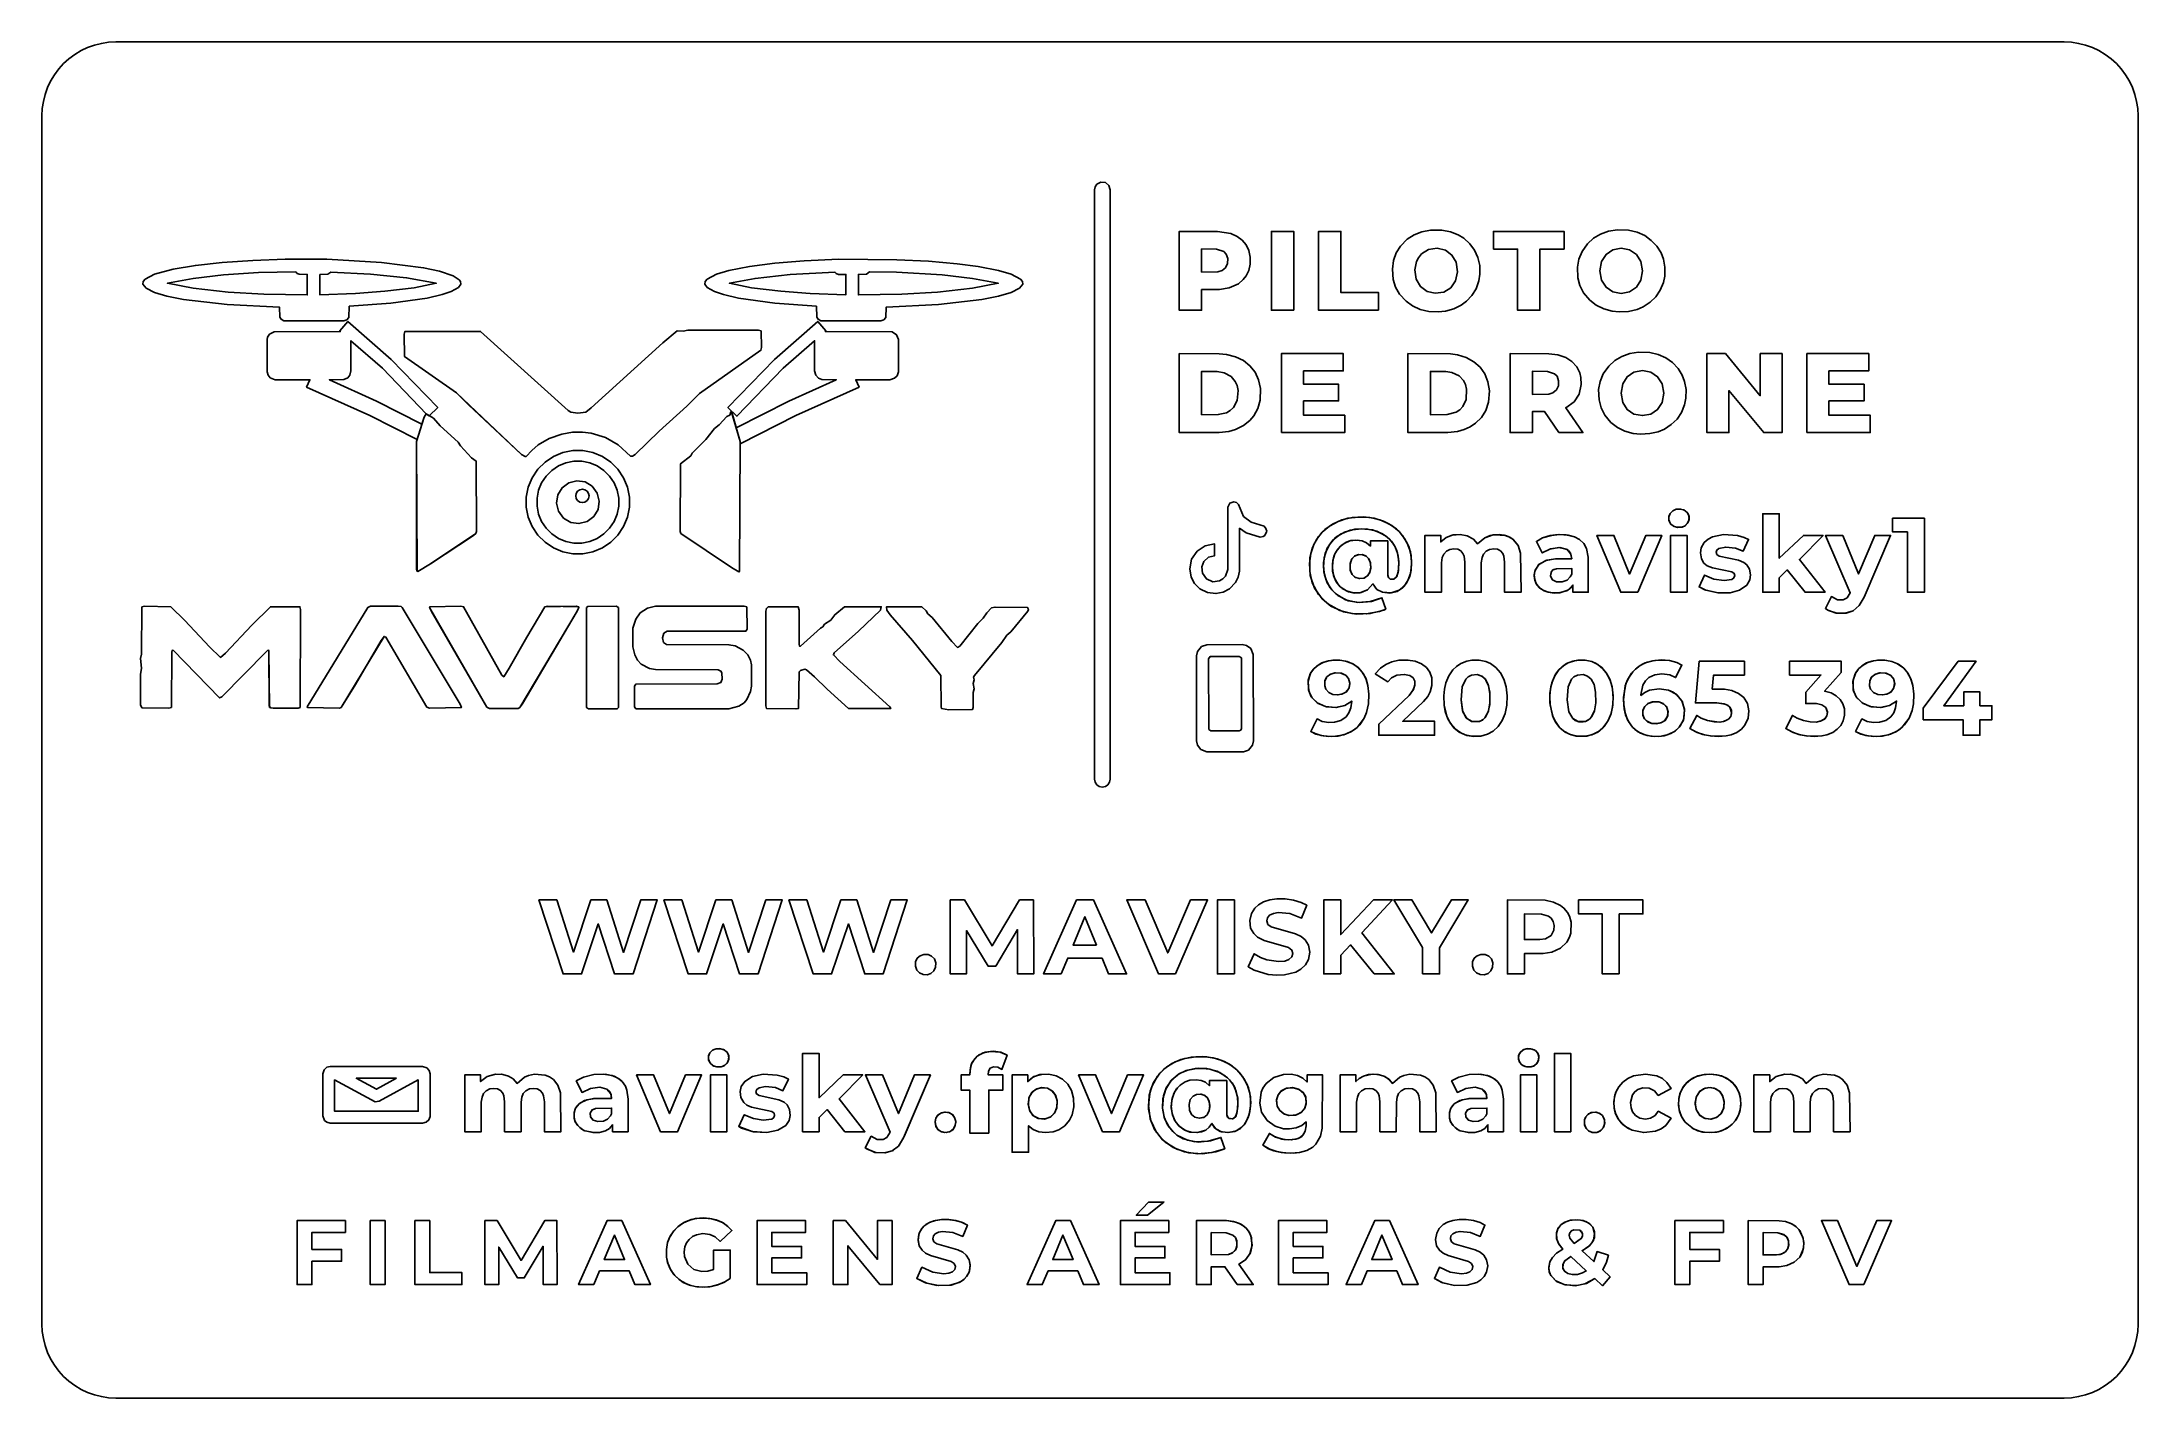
# Model space of a CAD drawing. Header units: millimetres. Extents: x 0 to 85, y 0 to 55.
import ezdxf

# ---------------------------------------------------------------- set-up
doc = ezdxf.new("R2010")
doc.units = ezdxf.units.MM
for name, color, linetype in [('1_BASE_PRETO', 250, 'Continuous'), ('2_COBRE', 30, 'Continuous'), ('3_BRANCO', 7, 'Continuous')]:
    doc.layers.add(name, color=color, linetype=linetype)

msp = doc.modelspace()

# ---------------------------------------------------------------- linework, layer by layer
at = {"layer": '1_BASE_PRETO'}
msp.add_lwpolyline([(82, 0), (3, 0), (2.706, 0.014), (2.415, 0.058), (2.129, 0.129), (1.852, 0.228), (1.586, 0.354), (1.333, 0.506), (1.097, 0.681), (0.879, 0.879), (0.681, 1.097), (0.506, 1.333), (0.354, 1.586), (0.228, 1.852), (0.129, 2.129), (0.058, 2.415), (0.014, 2.706), (0, 3), (0, 52), (0.014, 52.294), (0.058, 52.585), (0.129, 52.871), (0.228, 53.148), (0.354, 53.414), (0.506, 53.667), (0.681, 53.903), (0.879, 54.121), (1.097, 54.319), (1.333, 54.494), (1.586, 54.646), (1.852, 54.772), (2.129, 54.871), (2.415, 54.942), (2.706, 54.986), (3, 55), (82, 55), (82.294, 54.986), (82.585, 54.942), (82.871, 54.871), (83.148, 54.772), (83.414, 54.646), (83.667, 54.494), (83.903, 54.319), (84.121, 54.121), (84.319, 53.903), (84.494, 53.667), (84.646, 53.414), (84.772, 53.148), (84.871, 52.871), (84.942, 52.585), (84.986, 52.294), (85, 52), (85, 3), (84.986, 2.706), (84.942, 2.415), (84.871, 2.129), (84.772, 1.852), (84.646, 1.586), (84.494, 1.333), (84.319, 1.097), (84.121, 0.879), (83.903, 0.681), (83.667, 0.506), (83.414, 0.354), (83.148, 0.228), (82.871, 0.129), (82.585, 0.058), (82.294, 0.014)], close=True, dxfattribs=at)
at = {"layer": '2_COBRE'}
for points in [[(42.774, 49.226), (42.938, 49.314), (43.122, 49.296), (43.266, 49.178), (43.32, 49), (43.32, 25.1), (43.296, 24.978), (43.226, 24.874), (43.122, 24.804), (43, 24.78), (42.878, 24.804), (42.774, 24.874), (42.704, 24.978), (42.68, 25.1), (42.68, 49), (42.704, 49.122)], [(48.207, 47.227), (48.461, 47.114), (48.669, 46.96), (48.831, 46.767), (48.942, 46.537), (48.998, 46.276), (48.998, 45.993), (48.942, 45.735), (48.831, 45.507), (48.714, 45.359), (48.517, 45.195), (48.138, 45.025), (47.754, 44.96), (47.025, 44.954), (47.025, 44.117), (46.12, 44.117), (46.12, 47.317), (47.669, 47.316)], [(50.76, 44.117), (49.855, 44.117), (49.855, 47.317), (50.76, 47.317)], [(54.202, 44.117), (51.77, 44.117), (51.77, 47.317), (52.675, 47.317), (52.675, 44.835), (54.202, 44.835)], [(55.895, 44.153), (55.584, 44.292), (55.314, 44.482), (55.052, 44.772), (54.893, 45.055), (54.793, 45.371), (54.761, 45.789), (54.808, 46.129), (54.92, 46.44), (55.09, 46.715), (55.365, 46.995), (55.643, 47.175), (55.962, 47.303), (56.313, 47.37), (56.765, 47.37), (57.118, 47.303), (57.435, 47.175), (57.659, 47.035), (57.9, 46.815), (58.092, 46.555), (58.23, 46.257), (58.304, 45.929), (58.311, 45.575), (58.268, 45.305), (58.154, 44.992), (57.983, 44.716), (57.761, 44.481), (57.55, 44.325), (57.249, 44.177), (56.91, 44.084), (56.615, 44.055), (56.241, 44.073)], [(58.856, 46.6), (58.856, 47.317), (61.722, 47.317), (61.722, 46.6), (60.744, 46.6), (60.744, 44.117), (59.839, 44.117), (59.839, 46.6)], [(63.331, 44.177), (63.028, 44.326), (62.767, 44.527), (62.518, 44.825), (62.369, 45.116), (62.283, 45.438), (62.267, 45.86), (62.327, 46.194), (62.452, 46.498), (62.675, 46.815), (62.918, 47.035), (63.205, 47.205), (63.532, 47.321), (63.889, 47.377), (64.34, 47.362), (64.686, 47.282), (64.995, 47.143), (65.262, 46.953), (65.485, 46.715), (65.655, 46.44), (65.752, 46.194), (65.813, 45.86), (65.806, 45.506), (65.752, 45.24), (65.625, 44.934), (65.444, 44.666), (65.212, 44.439), (64.937, 44.26), (64.686, 44.153), (64.34, 44.073), (63.964, 44.055), (63.671, 44.084)], [(11.554, 46.189), (13.764, 46.058), (15.479, 45.839), (16.124, 45.7), (16.672, 45.513), (16.925, 45.347), (16.972, 45.279), (16.984, 45.176), (16.89, 45.041), (16.599, 44.876), (16.233, 44.751), (15.621, 44.608), (14.145, 44.399), (12.459, 44.277), (12.443, 43.823), (12.363, 43.725), (12.242, 43.689), (9.809, 43.693), (9.697, 43.752), (9.643, 43.843), (9.634, 44.242), (7.512, 44.347), (5.747, 44.556), (5.07, 44.692), (4.56, 44.844), (4.231, 45.007), (4.095, 45.176), (4.106, 45.279), (4.189, 45.38), (4.56, 45.577), (5.322, 45.785), (6.224, 45.937), (7.315, 46.058), (8.547, 46.141), (9.865, 46.183)], [(32.313, 46.189), (34.668, 46.167), (35.95, 46.104), (37.118, 46.002), (37.966, 45.89), (38.796, 45.729), (39.307, 45.577), (39.678, 45.38), (39.76, 45.279), (39.772, 45.176), (39.635, 45.007), (39.307, 44.844), (38.796, 44.692), (38.12, 44.556), (36.355, 44.347), (34.233, 44.242), (34.217, 43.823), (34.136, 43.725), (34.016, 43.689), (31.582, 43.693), (31.471, 43.752), (31.417, 43.843), (31.407, 44.277), (29.721, 44.399), (28.246, 44.608), (27.633, 44.751), (27.268, 44.876), (26.977, 45.041), (26.883, 45.176), (26.894, 45.279), (26.977, 45.38), (27.348, 45.577), (27.859, 45.729), (28.689, 45.89), (29.721, 46.021), (30.912, 46.117)], [(48.001, 45.844), (48.078, 46.01), (48.085, 46.219), (48.022, 46.398), (47.922, 46.504), (47.636, 46.599), (47.025, 46.604), (47.025, 45.667), (47.685, 45.678), (47.854, 45.728)], [(56.847, 44.855), (57.129, 45.029), (57.322, 45.309), (57.402, 45.677), (57.349, 46.061), (57.176, 46.358), (56.91, 46.554), (56.575, 46.631), (56.23, 46.58), (55.947, 46.406), (55.819, 46.25), (55.741, 46.095), (55.675, 45.759), (55.728, 45.377), (55.901, 45.077), (56.167, 44.881), (56.502, 44.804)], [(64.381, 44.867), (64.655, 45.052), (64.838, 45.343), (64.904, 45.717), (64.838, 46.095), (64.655, 46.383), (64.381, 46.568), (64.04, 46.632), (63.699, 46.568), (63.425, 46.383), (63.242, 46.095), (63.176, 45.717), (63.242, 45.343), (63.425, 45.052), (63.699, 44.867), (64.04, 44.803)], [(10.301, 45.681), (8.784, 45.644), (7.359, 45.552), (6.133, 45.412), (5.089, 45.21), (6.133, 45.009), (7.553, 44.852), (8.998, 44.768), (10.757, 44.74), (10.757, 45.573), (10.432, 45.576), (10.352, 45.614)], [(11.264, 45.573), (11.264, 44.746), (12.717, 44.798), (13.909, 44.886), (15.099, 45.032), (15.989, 45.21), (14.786, 45.435), (13.329, 45.584), (11.711, 45.665), (11.589, 45.576)], [(32.295, 45.574), (32.212, 45.603), (32.155, 45.665), (30.341, 45.569), (28.921, 45.412), (27.877, 45.21), (28.767, 45.032), (29.958, 44.886), (31.15, 44.798), (32.603, 44.746), (32.603, 45.573)], [(33.565, 45.681), (33.435, 45.576), (33.11, 45.573), (33.11, 44.74), (34.868, 44.768), (36.314, 44.852), (37.733, 45.009), (38.777, 45.21), (37.733, 45.412), (36.507, 45.552), (34.652, 45.66)], [(9.418, 43.247), (12.105, 43.254), (12.075, 43.281), (12.409, 43.662), (14.164, 42.126), (16.048, 40.169), (15.706, 39.841), (15.598, 39.906), (13.806, 41.766), (12.532, 42.881), (12.532, 41.66), (12.489, 41.489), (12.399, 41.38), (12.24, 41.305), (11.659, 41.298), (13.572, 40.436), (15.411, 39.502), (15.496, 39.776), (15.575, 39.919), (15.875, 39.74), (16.155, 39.434), (16.879, 38.772), (16.971, 38.617), (17.423, 38.136), (17.604, 37.999), (17.622, 35.139), (17.601, 35.066), (15.756, 33.827), (15.249, 33.525), (15.213, 33.536), (15.195, 38.798), (15.217, 38.87), (13.297, 39.844), (10.731, 41), (10.865, 41.298), (9.453, 41.299), (9.259, 41.38), (9.169, 41.489), (9.128, 41.624), (9.128, 42.927), (9.154, 43.03), (9.233, 43.148)], [(28.309, 38.798), (28.156, 39.35), (30.281, 40.429), (32.208, 41.298), (31.626, 41.305), (31.496, 41.359), (31.378, 41.489), (31.335, 41.66), (31.335, 42.881), (30.061, 41.766), (28.184, 39.818), (27.819, 40.169), (29.703, 42.126), (31.458, 43.662), (31.792, 43.281), (31.761, 43.254), (34.483, 43.238), (34.658, 43.122), (34.739, 42.927), (34.739, 41.624), (34.679, 41.459), (34.579, 41.359), (34.378, 41.298), (33.001, 41.298), (33.135, 41), (30.57, 39.844), (28.309, 38.697)], [(19.452, 38.274), (17.296, 40.283), (16.807, 40.771), (14.708, 42.24), (14.688, 43.145), (14.714, 43.254), (17.785, 43.259), (21.336, 40.049), (21.444, 39.986), (21.734, 39.94), (22.06, 39.988), (22.278, 40.158), (25.176, 42.8), (25.756, 43.28), (26.009, 43.275), (26.19, 43.308), (29.052, 43.308), (29.161, 43.282), (29.179, 42.602), (29.158, 42.493), (26.661, 40.735), (26.154, 40.23), (25.031, 39.213), (24.053, 38.274), (23.944, 38.204), (23.872, 38.205), (23.364, 38.661), (22.857, 38.952), (22.278, 39.131), (21.915, 39.178), (21.517, 39.178), (21.082, 39.095), (20.575, 38.914), (20.129, 38.653), (19.869, 38.436), (19.633, 38.181), (19.597, 38.18)], [(48.4, 42.232), (48.72, 42.076), (48.985, 41.867), (49.194, 41.608), (49.339, 41.301), (49.412, 40.949), (49.4, 40.476), (49.31, 40.137), (49.147, 39.839), (48.985, 39.648), (48.72, 39.439), (48.4, 39.283), (48.131, 39.207), (47.738, 39.159), (46.12, 39.157), (46.12, 42.357), (47.738, 42.356), (48.037, 42.326)], [(50.262, 39.157), (50.262, 42.357), (52.771, 42.357), (52.771, 41.658), (51.158, 41.658), (51.158, 41.119), (52.579, 41.119), (52.579, 40.442), (51.158, 40.442), (51.158, 39.857), (52.831, 39.857), (52.831, 39.157)], [(57.759, 42.198), (58.067, 42.029), (58.318, 41.807), (58.513, 41.535), (58.639, 41.217), (58.694, 40.855), (58.66, 40.387), (58.551, 40.058), (58.372, 39.772), (58.135, 39.537), (57.92, 39.395), (57.675, 39.283), (57.407, 39.207), (57.013, 39.159), (55.395, 39.157), (55.395, 42.357), (57.116, 42.35), (57.407, 42.308)], [(61.476, 42.307), (61.789, 42.202), (62.045, 42.04), (62.237, 41.828), (62.361, 41.575), (62.407, 41.384), (62.42, 41.102), (62.337, 40.716), (62.131, 40.403), (61.794, 40.165), (62.486, 39.157), (61.517, 39.157), (60.936, 40.008), (60.442, 40.008), (60.442, 39.157), (59.537, 39.157), (59.537, 42.357), (61.105, 42.354)], [(64.191, 39.217), (63.887, 39.366), (63.626, 39.567), (63.377, 39.865), (63.229, 40.156), (63.142, 40.478), (63.126, 40.9), (63.186, 41.234), (63.311, 41.538), (63.535, 41.855), (63.778, 42.075), (64.064, 42.245), (64.391, 42.361), (64.748, 42.417), (65.2, 42.402), (65.545, 42.322), (65.855, 42.183), (66.122, 41.993), (66.344, 41.755), (66.515, 41.48), (66.612, 41.234), (66.672, 40.9), (66.666, 40.546), (66.612, 40.28), (66.485, 39.974), (66.304, 39.706), (66.072, 39.479), (65.796, 39.3), (65.545, 39.193), (65.2, 39.113), (64.823, 39.095), (64.53, 39.124)], [(65.24, 39.907), (65.514, 40.092), (65.697, 40.383), (65.763, 40.757), (65.697, 41.135), (65.514, 41.423), (65.24, 41.608), (64.899, 41.672), (64.559, 41.608), (64.285, 41.423), (64.102, 41.135), (64.035, 40.757), (64.102, 40.383), (64.285, 40.092), (64.559, 39.907), (64.899, 39.843)], [(68.264, 42.357), (69.677, 40.652), (69.677, 42.357), (70.563, 42.357), (70.563, 39.157), (69.818, 39.157), (68.406, 40.863), (68.406, 39.157), (67.519, 39.157), (67.519, 42.357)], [(71.569, 39.157), (71.569, 42.357), (74.079, 42.357), (74.079, 41.658), (72.465, 41.658), (72.465, 41.119), (73.887, 41.119), (73.887, 40.442), (72.465, 40.442), (72.465, 39.857), (74.138, 39.857), (74.138, 39.157)], [(48.033, 39.963), (48.188, 40.053), (48.315, 40.174), (48.465, 40.456), (48.502, 40.866), (48.465, 41.063), (48.392, 41.233), (48.223, 41.435), (47.946, 41.585), (47.651, 41.634), (47.025, 41.635), (47.025, 39.88), (47.703, 39.884)], [(57.35, 39.983), (57.498, 40.08), (57.618, 40.209), (57.753, 40.502), (57.771, 40.917), (57.726, 41.108), (57.644, 41.271), (57.464, 41.462), (57.176, 41.598), (56.926, 41.634), (56.301, 41.635), (56.301, 39.88), (56.979, 39.884)], [(61.418, 40.884), (61.495, 41.05), (61.502, 41.259), (61.439, 41.438), (61.339, 41.544), (61.053, 41.639), (60.442, 41.644), (60.442, 40.707), (61.102, 40.718), (61.271, 40.768)], [(25.903, 35.066), (25.883, 35.139), (25.9, 37.89), (26.309, 38.218), (26.374, 38.327), (26.916, 38.87), (27.277, 39.323), (27.458, 39.47), (27.768, 39.812), (27.893, 39.869), (27.929, 40.004), (27.965, 39.99), (28.309, 38.798), (28.292, 33.523), (28.255, 33.509), (27.965, 33.682)], [(23.825, 36.54), (23.825, 36.128), (23.745, 35.724), (23.587, 35.344), (23.358, 35.001), (23.067, 34.71), (22.725, 34.481), (22.344, 34.324), (21.94, 34.243), (21.528, 34.243), (21.124, 34.324), (20.744, 34.481), (20.401, 34.71), (20.11, 35.001), (19.881, 35.344), (19.723, 35.724), (19.643, 36.128), (19.643, 36.54), (19.723, 36.944), (19.881, 37.325), (20.11, 37.667), (20.401, 37.959), (20.744, 38.188), (21.124, 38.345), (21.528, 38.426), (21.94, 38.426), (22.344, 38.345), (22.725, 38.188), (23.067, 37.959), (23.358, 37.667), (23.587, 37.325), (23.745, 36.944)], [(23.393, 36.171), (23.393, 36.498), (23.329, 36.818), (23.204, 37.12), (23.022, 37.392), (22.791, 37.623), (22.52, 37.804), (22.218, 37.929), (21.897, 37.993), (21.571, 37.993), (21.25, 37.929), (20.948, 37.804), (20.677, 37.623), (20.446, 37.392), (20.264, 37.12), (20.139, 36.818), (20.076, 36.498), (20.076, 36.171), (20.139, 35.851), (20.264, 35.549), (20.446, 35.277), (20.677, 35.046), (20.948, 34.865), (21.25, 34.74), (21.571, 34.676), (21.897, 34.676), (22.218, 34.74), (22.52, 34.865), (22.791, 35.046), (23.022, 35.277), (23.204, 35.549), (23.329, 35.851)], [(22.603, 36.377), (22.553, 36.041), (22.378, 35.75), (22.106, 35.548), (21.777, 35.466), (21.441, 35.516), (21.15, 35.69), (20.948, 35.963), (20.866, 36.292), (20.915, 36.627), (21.09, 36.918), (21.362, 37.12), (21.691, 37.203), (22.027, 37.153), (22.318, 36.979), (22.52, 36.706)], [(48.395, 33.071), (48.157, 32.821), (47.895, 32.682), (47.605, 32.624), (47.262, 32.666), (46.953, 32.821), (46.744, 33.031), (46.604, 33.292), (46.545, 33.632), (46.622, 34.019), (46.841, 34.347), (47.168, 34.566), (47.555, 34.642), (47.555, 34.162), (47.305, 34.1), (47.114, 33.927), (47.031, 33.71), (47.056, 33.454), (47.219, 33.223), (47.477, 33.108), (47.758, 33.143), (47.891, 33.223), (47.996, 33.338), (48.084, 33.606), (48.086, 36.134), (48.175, 36.295), (48.328, 36.347), (48.441, 36.318), (48.526, 36.238), (48.723, 35.759), (49.035, 35.525), (49.558, 35.357), (49.636, 35.271), (49.665, 35.158), (49.595, 34.988), (49.518, 34.936), (49.402, 34.919), (48.836, 35.085), (48.565, 35.277), (48.56, 33.534), (48.506, 33.292)], [(53.445, 32.66), (53.177, 32.654), (52.896, 32.733), (52.648, 32.905), (52.486, 33.109), (52.374, 33.363), (52.327, 33.66), (52.347, 33.971), (52.432, 34.241), (52.543, 34.424), (52.681, 34.573), (52.892, 34.71), (53.078, 34.774), (53.332, 34.794), (53.533, 34.763), (53.706, 34.689), (53.873, 34.551), (53.873, 34.761), (54.571, 34.761), (54.576, 33.375), (54.607, 33.278), (54.663, 33.224), (54.822, 33.207), (54.935, 33.307), (55.002, 33.501), (55.03, 33.861), (55.003, 34.157), (54.941, 34.375), (54.819, 34.621), (54.649, 34.832), (54.482, 34.974), (54.126, 35.157), (53.7, 35.249), (53.235, 35.24), (52.819, 35.124), (52.472, 34.911), (52.208, 34.615), (52.036, 34.25), (51.97, 33.893), (51.983, 33.514), (52.073, 33.167), (52.235, 32.864), (52.465, 32.614), (52.861, 32.378), (53.348, 32.271), (53.866, 32.303), (54.336, 32.455), (54.494, 31.997), (54.234, 31.898), (53.7, 31.8), (53.119, 31.815), (52.626, 31.941), (52.14, 32.209), (51.767, 32.588), (51.515, 33.059), (51.409, 33.52), (51.419, 34.093), (51.515, 34.472), (51.682, 34.816), (51.914, 35.114), (52.207, 35.362), (52.557, 35.553), (52.96, 35.68), (53.406, 35.732), (53.853, 35.711), (54.258, 35.619), (54.617, 35.462), (54.924, 35.248), (55.175, 34.982), (55.366, 34.672), (55.491, 34.324), (55.543, 33.951), (55.524, 33.578), (55.465, 33.32), (55.338, 33.053), (55.165, 32.852), (54.951, 32.718), (54.655, 32.65), (54.366, 32.678), (54.132, 32.799), (53.971, 33.02), (53.757, 32.779)], [(65.967, 35.621), (65.973, 35.773), (66.02, 35.879), (66.128, 35.987), (66.274, 36.046), (66.45, 36.051), (66.603, 36.006), (66.738, 35.889), (66.79, 35.756), (66.784, 35.6), (66.722, 35.465), (66.606, 35.363), (66.485, 35.319), (66.308, 35.314), (66.154, 35.362), (66.02, 35.486)], [(69.781, 32.682), (69.781, 35.862), (70.45, 35.862), (70.45, 34.062), (71.427, 34.988), (72.224, 34.988), (71.264, 34.012), (72.31, 32.682), (71.5, 32.682), (70.773, 33.585), (70.45, 33.268), (70.45, 32.682)], [(57.231, 35.003), (57.51, 35.021), (57.799, 34.965), (58.048, 34.828), (58.207, 34.647), (58.504, 34.894), (58.726, 34.983), (58.908, 35.016), (59.344, 34.983), (59.524, 34.913), (59.679, 34.807), (59.858, 34.579), (59.96, 34.263), (59.98, 32.682), (59.311, 32.682), (59.311, 33.9), (59.282, 34.142), (59.237, 34.252), (59.146, 34.359), (59.023, 34.423), (58.87, 34.444), (58.706, 34.42), (58.564, 34.348), (58.456, 34.229), (58.396, 34.092), (58.365, 33.88), (58.364, 32.682), (57.696, 32.682), (57.696, 33.9), (57.667, 34.142), (57.623, 34.252), (57.533, 34.359), (57.411, 34.423), (57.259, 34.444), (57.095, 34.42), (56.953, 34.348), (56.845, 34.229), (56.784, 34.092), (56.754, 33.88), (56.753, 32.682), (56.084, 32.682), (56.084, 34.988), (56.723, 34.988), (56.723, 34.722), (56.944, 34.9)], [(61.494, 32.653), (61.272, 32.652), (61.037, 32.693), (60.877, 32.759), (60.715, 32.875), (60.599, 33.023), (60.532, 33.195), (60.517, 33.387), (60.552, 33.575), (60.716, 33.82), (61.028, 33.981), (61.37, 34.033), (62.037, 34.037), (62.004, 34.227), (61.849, 34.414), (61.558, 34.49), (61.179, 34.444), (60.841, 34.277), (60.601, 34.744), (60.855, 34.882), (61.216, 34.987), (61.541, 35.022), (61.891, 35), (62.143, 34.933), (62.354, 34.821), (62.519, 34.663), (62.633, 34.456), (62.703, 34.101), (62.706, 32.682), (62.08, 32.682), (62.08, 32.97), (61.979, 32.843), (61.835, 32.742)], [(64.38, 33.418), (65.041, 34.988), (65.684, 34.988), (64.711, 32.682), (64.021, 32.682), (63.053, 34.988), (63.743, 34.988)], [(66.044, 34.988), (66.713, 34.988), (66.713, 32.682), (66.044, 32.682)], [(67.428, 32.781), (67.197, 32.897), (67.42, 33.377), (67.795, 33.216), (68.221, 33.154), (68.529, 33.199), (68.611, 33.261), (68.646, 33.364), (68.619, 33.447), (68.521, 33.509), (67.742, 33.665), (67.527, 33.758), (67.396, 33.864), (67.29, 34.036), (67.253, 34.277), (67.284, 34.482), (67.406, 34.695), (67.572, 34.838), (67.746, 34.926), (68.19, 35.019), (68.751, 34.981), (69.024, 34.908), (69.207, 34.821), (68.984, 34.345), (68.682, 34.472), (68.277, 34.516), (67.994, 34.457), (67.917, 34.388), (67.891, 34.302), (67.918, 34.215), (68.016, 34.15), (68.795, 33.986), (69.008, 33.893), (69.138, 33.79), (69.246, 33.62), (69.284, 33.381), (69.252, 33.179), (69.129, 32.969), (68.832, 32.762), (68.457, 32.663), (67.906, 32.666)], [(72.422, 31.955), (72.323, 32.027), (72.567, 32.502), (72.805, 32.376), (73.048, 32.367), (73.202, 32.453), (73.33, 32.663), (72.331, 34.988), (73.021, 34.988), (73.669, 33.422), (74.32, 34.988), (74.963, 34.988), (73.899, 32.487), (73.695, 32.137), (73.451, 31.928), (73.128, 31.827), (72.751, 31.837)], [(75.044, 35.682), (76.339, 35.682), (76.339, 32.682), (75.644, 32.682), (75.644, 35.125), (75.044, 35.125)], [(53.765, 33.356), (53.85, 33.5), (53.885, 33.693), (53.866, 33.896), (53.793, 34.053), (53.68, 34.157), (53.533, 34.207), (53.369, 34.203), (53.226, 34.143), (53.106, 34.011), (53.046, 33.814), (53.055, 33.58), (53.131, 33.396), (53.265, 33.278), (53.438, 33.232), (53.621, 33.258)], [(61.199, 33.502), (61.171, 33.327), (61.249, 33.189), (61.416, 33.11), (61.641, 33.105), (61.844, 33.177), (61.977, 33.3), (62.037, 33.411), (62.037, 33.647), (61.414, 33.634), (61.274, 33.584)], [(9.217, 28.074), (9.199, 30.324), (9.163, 30.328), (9.09, 30.266), (7.296, 28.436), (7.206, 28.398), (5.322, 30.328), (5.283, 30.32), (5.269, 30.248), (5.25, 28.01), (5.141, 27.984), (4.054, 27.997), (4, 28.11), (4, 29.342), (4.036, 29.596), (4, 29.994), (4.036, 30.175), (4.054, 32.088), (4.163, 32.114), (5.222, 32.096), (5.793, 31.534), (6.79, 30.465), (7.242, 30.041), (7.442, 30.212), (8.511, 31.352), (9.263, 32.096), (10.459, 32.096), (10.485, 31.987), (10.467, 28.01), (10.394, 27.984), (9.271, 27.988)], [(13.952, 30.864), (13.872, 30.892), (13.756, 30.719), (12.721, 28.944), (12.133, 28.004), (12.061, 27.984), (10.771, 28.002), (10.758, 28.038), (13.22, 32.069), (13.329, 32.113), (14.452, 32.114), (14.561, 32.1), (14.604, 32.059), (16.96, 28.147), (17.01, 28.002), (15.72, 27.984), (15.611, 28.022)], [(18.039, 28.027), (15.721, 32.059), (15.734, 32.096), (16.988, 32.114), (17.097, 32.093), (18.655, 29.325), (18.727, 29.257), (18.952, 29.596), (19.661, 30.864), (20.394, 32.093), (21.662, 32.114), (21.757, 32.096), (21.772, 32.059), (21.67, 31.842), (19.496, 28.183), (19.379, 28.002), (19.307, 27.971), (18.147, 27.967)], [(22.133, 32.109), (23.292, 32.113), (23.378, 32.059), (23.382, 28.074), (23.378, 28.002), (23.328, 27.952), (22.169, 27.948), (22.083, 28.002), (22.078, 31.987), (22.083, 32.059)], [(24.089, 27.952), (24.035, 28.038), (24.035, 28.871), (24.089, 28.957), (27.386, 28.962), (27.531, 29.016), (27.585, 29.161), (27.574, 29.415), (27.531, 29.487), (27.422, 29.539), (24.886, 29.544), (24.632, 29.589), (24.306, 29.76), (24.154, 29.922), (24.043, 30.139), (23.962, 30.465), (23.965, 31.226), (24.079, 31.588), (24.26, 31.842), (24.56, 32.031), (24.886, 32.113), (28.473, 32.114), (28.581, 32.088), (28.599, 31.19), (28.545, 31.104), (25.357, 31.097), (25.212, 31.016), (25.16, 30.828), (25.206, 30.646), (25.321, 30.558), (27.857, 30.553), (28.11, 30.509), (28.436, 30.337), (28.625, 30.139), (28.733, 29.922), (28.778, 29.741), (28.78, 28.871), (28.734, 28.654), (28.589, 28.328), (28.473, 28.202), (28.255, 28.065), (27.857, 27.947)], [(32.711, 27.96), (31.842, 28.746), (31.335, 29.25), (31.009, 29.539), (30.936, 29.564), (30.755, 29.503), (30.705, 29.451), (30.683, 27.973), (30.574, 27.947), (29.386, 27.965), (29.36, 28.074), (29.36, 31.914), (29.38, 32.023), (29.451, 32.094), (30.66, 32.096), (30.7, 31.951), (30.701, 30.574), (30.716, 30.501), (30.755, 30.494), (31.572, 31.226), (31.661, 31.272), (31.733, 31.386), (31.991, 31.552), (32.152, 31.769), (32.541, 32.096), (34.034, 32.096), (33.998, 31.951), (33.11, 31.101), (32.132, 30.228), (32.094, 30.139), (32.349, 29.869), (34.388, 28.038), (34.418, 27.965)], [(36.769, 27.911), (36.479, 27.962), (36.462, 28.038), (36.448, 29.306), (35.3, 30.719), (34.398, 31.769), (34.256, 31.951), (34.248, 32.096), (35.679, 32.096), (35.863, 31.931), (35.929, 31.806), (36.097, 31.661), (36.897, 30.683), (37.131, 30.441), (37.22, 30.501), (37.948, 31.407), (38.173, 31.625), (38.313, 31.842), (38.508, 32.045), (38.653, 32.077), (39.97, 32.059), (40, 31.987), (39.973, 31.914), (39.286, 31.081), (39.126, 30.936), (38.923, 30.646), (37.812, 29.306), (37.779, 29.233), (37.797, 29.125), (37.768, 28.98), (37.801, 28.762), (37.768, 28.618), (37.765, 28.002), (37.739, 27.929)], [(46.99, 26.31), (46.859, 26.485), (46.825, 26.657), (46.825, 30.107), (46.859, 30.28), (47.025, 30.482), (47.231, 30.555), (48.675, 30.557), (48.847, 30.523), (49.023, 30.393), (49.123, 30.152), (49.125, 26.657), (49.091, 26.485), (48.925, 26.283), (48.719, 26.21), (47.231, 26.21)], [(48.616, 27.087), (48.645, 27.157), (48.637, 30.016), (48.545, 30.077), (47.367, 30.07), (47.305, 29.977), (47.313, 27.119), (47.405, 27.057), (48.545, 27.057)], [(51.625, 26.947), (51.451, 27.037), (51.709, 27.547), (51.918, 27.444), (52.179, 27.4), (52.418, 27.406), (52.677, 27.482), (52.885, 27.632), (53.002, 27.794), (53.078, 27.997), (53.113, 28.269), (52.831, 28.084), (52.454, 28.003), (52.043, 28.043), (51.716, 28.195), (51.475, 28.442), (51.358, 28.721), (51.349, 29.113), (51.459, 29.421), (51.589, 29.591), (51.753, 29.729), (51.952, 29.835), (52.172, 29.903), (52.409, 29.933), (52.71, 29.918), (52.929, 29.872), (53.187, 29.762), (53.405, 29.6), (53.579, 29.388), (53.709, 29.126), (53.772, 28.895), (53.811, 28.543), (53.795, 28.15), (53.717, 27.798), (53.618, 27.568), (53.438, 27.308), (53.272, 27.148), (53.08, 27.02), (52.788, 26.899), (52.46, 26.839), (52.189, 26.833), (51.872, 26.873)], [(55.62, 28.742), (55.673, 28.921), (55.666, 29.079), (55.599, 29.213), (55.471, 29.304), (55.243, 29.35), (54.947, 29.315), (54.727, 29.207), (54.576, 29.051), (54.07, 29.377), (54.276, 29.607), (54.49, 29.753), (54.744, 29.86), (55.028, 29.92), (55.392, 29.93), (55.688, 29.88), (55.942, 29.777), (56.143, 29.629), (56.287, 29.436), (56.363, 29.204), (56.367, 28.902), (56.298, 28.64), (56.194, 28.455), (56.026, 28.251), (55.183, 27.448), (56.474, 27.448), (56.474, 26.882), (54.207, 26.882), (54.207, 27.332), (55.44, 28.498)], [(57.26, 27.185), (57.086, 27.41), (56.983, 27.613), (56.862, 28.1), (56.849, 28.48), (56.874, 28.753), (56.929, 29.001), (57.049, 29.29), (57.212, 29.528), (57.361, 29.672), (57.532, 29.786), (57.784, 29.888), (57.989, 29.927), (58.279, 29.927), (58.55, 29.868), (58.736, 29.786), (58.958, 29.628), (59.14, 29.416), (59.283, 29.152), (59.377, 28.839), (59.417, 28.48), (59.404, 28.1), (59.337, 27.764), (59.217, 27.475), (59.054, 27.237), (58.852, 27.051), (58.614, 26.92), (58.349, 26.847), (57.989, 26.838), (57.718, 26.897), (57.473, 27.013)], [(61.507, 27.237), (61.343, 27.475), (61.248, 27.687), (61.148, 28.191), (61.148, 28.574), (61.183, 28.839), (61.248, 29.078), (61.38, 29.355), (61.507, 29.528), (61.71, 29.714), (61.887, 29.817), (62.145, 29.905), (62.354, 29.932), (62.643, 29.918), (62.844, 29.868), (63.089, 29.752), (63.301, 29.58), (63.474, 29.355), (63.606, 29.078), (63.686, 28.753), (63.713, 28.382), (63.686, 28.012), (63.606, 27.687), (63.474, 27.41), (63.301, 27.185), (63.089, 27.013), (62.844, 26.897), (62.573, 26.838), (62.213, 26.847), (61.949, 26.92), (61.71, 27.051)], [(64.453, 27.265), (64.3, 27.504), (64.196, 27.793), (64.144, 28.131), (64.139, 28.42), (64.233, 28.967), (64.332, 29.197), (64.512, 29.457), (64.679, 29.617), (64.872, 29.745), (65.089, 29.842), (65.407, 29.917), (65.715, 29.933), (65.993, 29.909), (66.291, 29.833), (66.503, 29.728), (66.246, 29.218), (66.008, 29.329), (65.684, 29.368), (65.398, 29.33), (65.165, 29.217), (65.024, 29.083), (64.922, 28.908), (64.842, 28.524), (64.842, 28.495), (64.994, 28.617), (65.189, 28.706), (65.581, 28.764), (65.96, 28.707), (66.15, 28.624), (66.313, 28.509), (66.525, 28.236), (66.613, 27.885), (66.56, 27.493), (66.397, 27.214), (66.199, 27.036), (65.95, 26.909), (65.665, 26.842), (65.397, 26.833), (65.094, 26.874), (64.827, 26.97), (64.596, 27.12)], [(67.069, 27.016), (66.829, 27.152), (67.103, 27.684), (67.288, 27.572), (67.544, 27.473), (68.007, 27.415), (68.189, 27.44), (68.367, 27.517), (68.48, 27.64), (68.516, 27.768), (68.508, 27.892), (68.457, 28.01), (68.374, 28.089), (68.245, 28.147), (67.923, 28.192), (67.051, 28.194), (67.206, 29.882), (69.036, 29.882), (69.036, 29.325), (67.786, 29.325), (67.735, 28.755), (68.233, 28.744), (68.52, 28.696), (68.802, 28.581), (69.008, 28.419), (69.159, 28.17), (69.219, 27.878), (69.187, 27.57), (69.059, 27.29), (68.918, 27.131), (68.732, 26.999), (68.498, 26.899), (68.291, 26.853), (67.973, 26.831), (67.662, 26.852), (67.354, 26.915)], [(70.954, 27.016), (70.716, 27.152), (70.986, 27.684), (71.171, 27.572), (71.43, 27.473), (71.704, 27.42), (71.943, 27.418), (72.116, 27.451), (72.283, 27.538), (72.38, 27.668), (72.404, 27.8), (72.339, 28.004), (72.177, 28.12), (71.955, 28.164), (71.526, 28.168), (71.526, 28.627), (72.142, 29.325), (70.866, 29.325), (70.866, 29.882), (72.966, 29.882), (72.966, 29.432), (72.291, 28.664), (72.551, 28.597), (72.761, 28.485), (72.922, 28.333), (73.032, 28.154), (73.092, 27.95), (73.098, 27.7), (73.038, 27.461), (72.942, 27.283), (72.802, 27.126), (72.616, 26.996), (72.384, 26.898), (72.178, 26.853), (71.86, 26.831), (71.548, 26.852), (71.239, 26.915)], [(73.718, 26.947), (73.544, 27.037), (73.801, 27.547), (74.011, 27.444), (74.271, 27.4), (74.511, 27.406), (74.769, 27.482), (74.978, 27.632), (75.095, 27.794), (75.17, 27.997), (75.206, 28.269), (74.924, 28.084), (74.547, 28.003), (74.136, 28.043), (73.809, 28.195), (73.568, 28.442), (73.451, 28.721), (73.442, 29.113), (73.552, 29.421), (73.682, 29.591), (73.846, 29.729), (74.045, 29.835), (74.265, 29.903), (74.502, 29.933), (74.803, 29.918), (75.021, 29.872), (75.28, 29.762), (75.498, 29.6), (75.672, 29.388), (75.801, 29.126), (75.865, 28.895), (75.904, 28.543), (75.888, 28.15), (75.836, 27.882), (75.711, 27.568), (75.531, 27.308), (75.365, 27.148), (75.173, 27.02), (74.881, 26.899), (74.553, 26.839), (74.282, 26.833), (73.965, 26.873)], [(77.907, 27.512), (76.291, 27.512), (76.291, 27.98), (77.706, 29.882), (78.434, 29.882), (77.122, 28.078), (77.929, 28.078), (77.929, 28.64), (78.584, 28.64), (78.584, 28.078), (79.073, 28.078), (79.073, 27.512), (78.584, 27.512), (78.584, 26.882), (77.907, 26.882)], [(52.895, 28.647), (53.006, 28.802), (53.037, 28.995), (52.987, 29.179), (52.862, 29.319), (52.669, 29.401), (52.428, 29.411), (52.231, 29.351), (52.09, 29.227), (52.023, 29.074), (52.018, 28.891), (52.063, 28.753), (52.181, 28.619), (52.352, 28.539), (52.553, 28.52), (52.742, 28.557)], [(58.535, 27.614), (58.659, 27.874), (58.713, 28.191), (58.708, 28.633), (58.645, 28.935), (58.535, 29.151), (58.385, 29.284), (58.201, 29.343), (57.972, 29.322), (57.831, 29.248), (57.735, 29.151), (57.598, 28.845), (57.551, 28.316), (57.625, 27.83), (57.781, 27.561), (58.002, 27.434), (58.297, 27.443), (58.439, 27.517)], [(62.85, 27.644), (62.954, 27.874), (63.008, 28.191), (63.002, 28.633), (62.939, 28.935), (62.829, 29.151), (62.679, 29.284), (62.496, 29.343), (62.266, 29.322), (62.125, 29.248), (62.029, 29.151), (61.892, 28.845), (61.845, 28.316), (61.919, 27.83), (62.075, 27.561), (62.179, 27.481), (62.328, 27.427), (62.496, 27.422), (62.622, 27.454), (62.759, 27.538)], [(74.988, 28.647), (75.099, 28.802), (75.129, 28.995), (75.08, 29.179), (74.955, 29.319), (74.761, 29.401), (74.521, 29.411), (74.324, 29.351), (74.183, 29.227), (74.116, 29.074), (74.111, 28.891), (74.156, 28.753), (74.274, 28.619), (74.445, 28.539), (74.645, 28.52), (74.835, 28.557)], [(65.818, 27.485), (65.925, 27.67), (65.936, 27.874), (65.873, 28.042), (65.743, 28.167), (65.562, 28.234), (65.314, 28.236), (65.117, 28.163), (64.979, 28.029), (64.919, 27.872), (64.923, 27.697), (64.991, 27.546), (65.113, 27.432), (65.286, 27.364), (65.497, 27.352), (65.676, 27.393)], [(22.901, 20.2), (23.587, 18.076), (24.286, 20.2), (24.95, 20.2), (23.969, 17.2), (23.223, 17.2), (22.561, 19.233), (21.881, 17.2), (21.136, 17.2), (20.154, 20.2), (20.874, 20.2), (21.551, 18.091), (22.259, 20.2)], [(27.971, 20.2), (28.657, 18.076), (29.356, 20.2), (30.02, 20.2), (29.039, 17.2), (28.293, 17.2), (27.631, 19.233), (26.951, 17.2), (26.206, 17.2), (25.224, 20.2), (25.944, 20.2), (26.621, 18.091), (27.329, 20.2)], [(32.399, 20.2), (33.041, 20.2), (33.727, 18.076), (34.426, 20.2), (35.09, 20.2), (34.109, 17.2), (33.363, 17.2), (32.701, 19.233), (32.021, 17.2), (31.276, 17.2), (30.294, 20.2), (31.014, 20.2), (31.691, 18.091)], [(39.637, 20.2), (40.207, 20.2), (40.216, 17.2), (39.564, 17.2), (39.56, 19.001), (38.677, 17.517), (38.364, 17.517), (37.486, 18.962), (37.486, 17.2), (36.834, 17.2), (36.834, 20.2), (37.409, 20.2), (38.532, 18.337)], [(42.988, 17.843), (41.597, 17.843), (41.33, 17.2), (40.619, 17.2), (41.956, 20.2), (42.641, 20.2), (43.983, 17.2), (43.254, 17.2)], [(44.737, 20.2), (45.65, 18.057), (46.576, 20.2), (47.266, 20.2), (45.967, 17.2), (45.281, 17.2), (43.987, 20.2)], [(48.359, 17.2), (47.664, 17.2), (47.664, 20.2), (48.359, 20.2)], [(49.154, 17.356), (48.92, 17.496), (49.156, 18.019), (49.413, 17.872), (49.665, 17.777), (50.146, 17.706), (50.395, 17.726), (50.568, 17.784), (50.686, 17.89), (50.724, 18.027), (50.678, 18.171), (50.545, 18.27), (49.559, 18.559), (49.297, 18.694), (49.139, 18.836), (49.015, 19.06), (48.981, 19.368), (49.048, 19.655), (49.181, 19.868), (49.337, 20.01), (49.539, 20.125), (49.787, 20.206), (50.08, 20.246), (50.413, 20.245), (50.746, 20.198), (51.06, 20.102), (51.286, 19.986), (51.071, 19.459), (50.61, 19.647), (50.126, 19.69), (49.936, 19.656), (49.782, 19.581), (49.697, 19.478), (49.67, 19.351), (49.716, 19.211), (49.849, 19.113), (50.835, 18.83), (51.067, 18.717), (51.231, 18.582), (51.367, 18.369), (51.414, 18.079), (51.363, 17.791), (51.243, 17.575), (51.053, 17.393), (50.851, 17.277), (50.385, 17.16), (50.07, 17.15), (49.72, 17.183)], [(52.666, 17.2), (51.976, 17.2), (51.976, 20.2), (52.666, 20.2), (52.666, 18.8), (53.994, 20.2), (54.766, 20.2), (53.524, 18.863), (54.839, 17.2), (54.029, 17.2), (53.068, 18.377), (52.666, 17.957)], [(55.979, 17.2), (55.979, 18.269), (54.817, 20.2), (55.554, 20.2), (56.354, 18.868), (57.157, 20.2), (57.839, 20.2), (56.673, 18.262), (56.673, 17.2)], [(61.58, 19.981), (61.719, 19.872), (61.867, 19.694), (61.948, 19.539), (62.011, 19.306), (62, 18.858), (61.948, 18.688), (61.834, 18.485), (61.58, 18.247), (61.232, 18.091), (60.88, 18.032), (60.119, 18.027), (60.119, 17.2), (59.424, 17.2), (59.424, 20.2), (60.955, 20.188), (61.296, 20.116)], [(61.309, 18.974), (61.321, 19.16), (61.283, 19.332), (61.194, 19.469), (61.094, 19.547), (60.806, 19.629), (60.119, 19.634), (60.119, 18.593), (60.747, 18.594), (60.965, 18.627), (61.194, 18.758)], [(63.963, 17.2), (63.269, 17.2), (63.269, 19.634), (62.309, 19.634), (62.309, 20.2), (64.923, 20.2), (64.923, 19.634), (63.963, 19.634)], [(42.77, 18.37), (42.294, 19.518), (41.817, 18.37)], [(35.476, 17.36), (35.421, 17.515), (35.427, 17.69), (35.494, 17.835), (35.616, 17.941), (35.765, 17.993), (35.932, 17.987), (36.077, 17.924), (36.188, 17.809), (36.242, 17.657), (36.236, 17.481), (36.17, 17.333), (36.05, 17.223), (35.899, 17.17), (35.733, 17.176), (35.589, 17.241)], [(58.066, 17.36), (58.011, 17.515), (58.017, 17.69), (58.084, 17.835), (58.206, 17.941), (58.355, 17.993), (58.522, 17.987), (58.667, 17.924), (58.778, 17.809), (58.832, 17.657), (58.826, 17.481), (58.76, 17.333), (58.64, 17.223), (58.489, 17.17), (58.323, 17.176), (58.179, 17.241)], [(27.03, 13.739), (27.036, 13.891), (27.082, 13.997), (27.19, 14.104), (27.337, 14.163), (27.512, 14.169), (27.666, 14.124), (27.8, 14.007), (27.853, 13.874), (27.847, 13.718), (27.784, 13.582), (27.669, 13.481), (27.548, 13.437), (27.37, 13.431), (27.217, 13.48), (27.082, 13.603)], [(30.844, 13.98), (31.513, 13.98), (31.513, 12.179), (32.49, 13.106), (33.287, 13.106), (32.327, 12.13), (33.373, 10.8), (32.563, 10.8), (31.836, 11.703), (31.513, 11.385), (31.513, 10.8), (30.844, 10.8)], [(37.979, 13.906), (38.243, 14.025), (38.567, 14.064), (38.887, 14.026), (39.138, 13.91), (38.927, 13.329), (38.762, 13.418), (38.582, 13.434), (38.456, 13.382), (38.388, 13.262), (38.377, 13.104), (38.969, 13.104), (38.969, 12.49), (38.394, 12.49), (38.394, 10.75), (37.626, 10.75), (37.626, 12.49), (37.27, 12.49), (37.27, 13.104), (37.626, 13.104), (37.648, 13.387), (37.714, 13.59), (37.825, 13.765)], [(46.807, 10.767), (46.552, 10.787), (46.323, 10.873), (46.084, 11.059), (45.93, 11.274), (45.83, 11.537), (45.797, 11.841), (45.83, 12.146), (45.928, 12.407), (46.046, 12.582), (46.192, 12.723), (46.363, 12.828), (46.549, 12.892), (46.803, 12.912), (47.005, 12.88), (47.177, 12.807), (47.344, 12.668), (47.344, 12.879), (48.043, 12.879), (48.048, 11.492), (48.122, 11.35), (48.278, 11.32), (48.385, 11.392), (48.46, 11.56), (48.498, 11.841), (48.492, 12.159), (48.369, 12.595), (48.26, 12.784), (48.081, 12.988), (47.76, 13.207), (47.361, 13.339), (46.903, 13.375), (46.461, 13.304), (46.132, 13.161), (45.82, 12.91), (45.594, 12.584), (45.476, 12.252), (45.441, 11.756), (45.524, 11.34), (45.707, 10.981), (46.026, 10.662), (46.447, 10.456), (46.886, 10.385), (47.381, 10.429), (47.807, 10.573), (47.966, 10.114), (47.444, 9.954), (46.861, 9.91), (46.336, 9.982), (45.876, 10.159), (45.437, 10.476), (45.115, 10.897), (44.94, 11.326), (44.867, 11.884), (44.94, 12.442), (45.079, 12.802), (45.334, 13.176), (45.615, 13.435), (45.954, 13.637), (46.347, 13.778), (46.785, 13.845), (47.239, 13.839), (47.652, 13.761), (47.951, 13.649), (48.279, 13.457), (48.553, 13.211), (48.768, 12.919), (48.921, 12.584), (49.002, 12.221), (49.011, 11.839), (48.955, 11.498), (48.866, 11.269), (48.745, 11.082), (48.597, 10.937), (48.376, 10.817), (48.073, 10.766), (47.785, 10.812), (47.565, 10.952), (47.442, 11.138), (47.331, 10.985), (47.191, 10.872), (47.016, 10.798)], [(59.873, 13.769), (59.89, 13.919), (59.965, 14.044), (60.091, 14.134), (60.251, 14.172), (60.424, 14.157), (60.563, 14.091), (60.661, 13.982), (60.702, 13.844), (60.685, 13.688), (60.611, 13.559), (60.486, 13.466), (60.324, 13.428), (60.151, 13.444), (60.011, 13.514), (59.913, 13.628)], [(61.997, 13.98), (61.997, 10.8), (61.329, 10.8), (61.329, 13.98)], [(11.457, 11.26), (11.389, 11.45), (11.389, 13.15), (11.439, 13.317), (11.547, 13.415), (11.689, 13.45), (15.439, 13.45), (15.605, 13.399), (15.703, 13.291), (15.739, 13.15), (15.737, 11.421), (15.688, 11.283), (15.58, 11.185), (15.439, 11.15), (11.689, 11.15), (11.547, 11.185)], [(13.516, 12.015), (11.869, 12.901), (11.869, 11.63), (15.259, 11.63), (15.259, 12.901), (13.678, 12.039)], [(14.382, 12.97), (12.745, 12.97), (13.564, 12.523)], [(18.399, 13.135), (18.693, 13.126), (18.915, 13.061), (19.111, 12.945), (19.27, 12.764), (19.567, 13.012), (19.731, 13.083), (19.971, 13.134), (20.407, 13.101), (20.586, 13.031), (20.742, 12.925), (20.921, 12.696), (21.023, 12.381), (21.043, 10.8), (20.374, 10.8), (20.374, 12.017), (20.345, 12.259), (20.3, 12.37), (20.209, 12.476), (20.086, 12.54), (19.933, 12.561), (19.769, 12.538), (19.627, 12.466), (19.519, 12.346), (19.459, 12.209), (19.428, 11.998), (19.427, 10.8), (18.759, 10.8), (18.759, 12.017), (18.73, 12.259), (18.686, 12.37), (18.596, 12.476), (18.474, 12.54), (18.321, 12.561), (18.157, 12.538), (18.016, 12.466), (17.908, 12.346), (17.847, 12.209), (17.816, 11.998), (17.816, 10.8), (17.147, 10.8), (17.147, 13.106), (17.786, 13.106), (17.786, 12.839), (18.051, 13.041)], [(22.335, 10.769), (21.977, 10.858), (21.807, 10.967), (21.703, 11.078), (21.616, 11.242), (21.583, 11.387), (21.588, 11.583), (21.643, 11.761), (21.779, 11.937), (21.999, 12.066), (22.37, 12.146), (23.1, 12.154), (23.079, 12.311), (23.016, 12.437), (22.911, 12.532), (22.621, 12.607), (22.242, 12.562), (21.904, 12.394), (21.664, 12.861), (21.966, 13.018), (22.386, 13.122), (22.86, 13.13), (23.206, 13.051), (23.416, 12.939), (23.533, 12.839), (23.664, 12.648), (23.722, 12.493), (23.769, 12.116), (23.769, 10.8), (23.143, 10.8), (23.143, 11.087), (23.009, 10.932), (22.856, 10.84), (22.613, 10.776)], [(26.747, 13.106), (25.774, 10.8), (25.084, 10.8), (24.116, 13.106), (24.806, 13.106), (25.443, 11.536), (26.104, 13.106)], [(27.107, 13.106), (27.776, 13.106), (27.776, 10.8), (27.107, 10.8)], [(28.801, 10.811), (28.26, 11.014), (28.483, 11.494), (28.858, 11.334), (29.242, 11.272), (29.592, 11.317), (29.674, 11.379), (29.708, 11.462), (29.69, 11.553), (29.602, 11.619), (28.777, 11.792), (28.59, 11.876), (28.459, 11.982), (28.343, 12.184), (28.317, 12.437), (28.361, 12.638), (28.497, 12.844), (28.809, 13.044), (29.253, 13.136), (29.814, 13.098), (30.087, 13.025), (30.27, 12.939), (30.047, 12.463), (29.745, 12.59), (29.339, 12.634), (29.079, 12.586), (28.991, 12.521), (28.955, 12.439), (28.981, 12.333), (29.079, 12.267), (29.886, 12.094), (30.095, 11.996), (30.22, 11.887), (30.319, 11.708), (30.346, 11.456), (30.301, 11.259), (30.163, 11.056), (29.848, 10.86), (29.393, 10.769)], [(33.779, 9.962), (33.386, 10.144), (33.63, 10.62), (33.868, 10.493), (34.111, 10.485), (34.265, 10.571), (34.392, 10.781), (33.394, 13.106), (34.084, 13.106), (34.732, 11.54), (35.383, 13.106), (36.026, 13.106), (34.938, 10.552), (34.729, 10.221), (34.48, 10.028), (34.151, 9.94)], [(40.527, 13.128), (40.829, 13.134), (41.125, 13.068), (41.386, 12.928), (41.597, 12.727), (41.753, 12.469), (41.836, 12.16), (41.844, 11.811), (41.775, 11.491), (41.666, 11.271), (41.477, 11.047), (41.234, 10.884), (41.011, 10.802), (40.701, 10.766), (40.428, 10.798), (40.191, 10.894), (40.007, 11.046), (40.007, 9.969), (39.339, 9.969), (39.339, 13.106), (39.977, 13.106), (39.977, 12.839), (40.223, 13.036)], [(44.67, 13.106), (43.697, 10.8), (43.007, 10.8), (42.039, 13.106), (42.729, 13.106), (43.366, 11.536), (44.027, 13.106)], [(49.509, 10.251), (49.774, 10.731), (50.017, 10.588), (50.368, 10.488), (50.658, 10.472), (50.945, 10.527), (51.071, 10.598), (51.163, 10.698), (51.226, 10.826), (51.264, 11.039), (51.266, 11.201), (51.095, 11.057), (50.862, 10.955), (50.595, 10.913), (50.35, 10.924), (50.009, 11.024), (49.682, 11.258), (49.461, 11.599), (49.386, 11.96), (49.441, 12.4), (49.511, 12.564), (49.644, 12.755), (49.956, 13.003), (50.35, 13.128), (50.651, 13.135), (50.912, 13.082), (51.137, 12.97), (51.3, 12.813), (51.3, 13.106), (51.934, 13.106), (51.921, 10.942), (51.851, 10.627), (51.664, 10.303), (51.53, 10.181), (51.286, 10.044), (50.989, 9.962), (50.64, 9.934), (50.258, 9.963), (49.953, 10.03), (49.735, 10.113)], [(54.004, 13.14), (54.245, 13.114), (54.461, 13.037), (54.648, 12.908), (54.764, 12.764), (55.061, 13.012), (55.225, 13.083), (55.465, 13.134), (55.901, 13.101), (56.081, 13.031), (56.236, 12.925), (56.415, 12.696), (56.518, 12.381), (56.537, 10.8), (55.869, 10.8), (55.869, 12.017), (55.84, 12.259), (55.795, 12.37), (55.703, 12.476), (55.58, 12.54), (55.427, 12.561), (55.263, 12.538), (55.121, 12.466), (55.013, 12.346), (54.953, 12.209), (54.922, 11.998), (54.921, 10.8), (54.253, 10.8), (54.253, 12.017), (54.224, 12.259), (54.18, 12.37), (54.09, 12.476), (53.968, 12.54), (53.816, 12.561), (53.652, 12.538), (53.51, 12.466), (53.402, 12.346), (53.341, 12.209), (53.311, 11.998), (53.31, 10.8), (52.641, 10.8), (52.641, 13.106), (53.28, 13.106), (53.28, 12.839), (53.416, 12.964), (53.591, 13.062), (53.788, 13.12)], [(57.829, 10.769), (57.471, 10.858), (57.301, 10.967), (57.197, 11.078), (57.11, 11.242), (57.077, 11.387), (57.082, 11.583), (57.137, 11.761), (57.273, 11.937), (57.493, 12.066), (57.864, 12.146), (58.594, 12.154), (58.573, 12.311), (58.511, 12.437), (58.406, 12.532), (58.115, 12.607), (57.736, 12.562), (57.399, 12.394), (57.159, 12.861), (57.46, 13.018), (57.881, 13.122), (58.354, 13.13), (58.701, 13.051), (58.911, 12.939), (59.027, 12.839), (59.158, 12.648), (59.216, 12.493), (59.263, 12.116), (59.263, 10.8), (58.637, 10.8), (58.637, 11.087), (58.504, 10.932), (58.35, 10.84), (58.107, 10.776)], [(60.621, 10.8), (59.953, 10.8), (59.953, 13.106), (60.621, 13.106)], [(64.059, 11.143), (63.906, 11.34), (63.801, 11.568), (63.756, 11.754), (63.743, 12.021), (63.783, 12.28), (63.847, 12.458), (63.941, 12.62), (64.103, 12.807), (64.306, 12.956), (64.545, 13.065), (65.027, 13.14), (65.491, 13.065), (65.714, 12.956), (65.896, 12.803), (66.06, 12.553), (65.541, 12.274), (65.393, 12.46), (65.176, 12.572), (64.923, 12.584), (64.714, 12.514), (64.592, 12.421), (64.498, 12.296), (64.419, 11.993), (64.438, 11.766), (64.498, 11.61), (64.614, 11.463), (64.8, 11.352), (65.023, 11.314), (65.233, 11.351), (65.417, 11.464), (65.541, 11.631), (66.06, 11.349), (65.855, 11.06), (65.661, 10.918), (65.43, 10.82), (64.953, 10.767), (64.483, 10.863), (64.251, 10.983)], [(66.596, 11.24), (66.466, 11.452), (66.386, 11.691), (66.36, 11.953), (66.386, 12.218), (66.441, 12.4), (66.559, 12.62), (66.72, 12.807), (66.919, 12.956), (67.154, 13.065), (67.415, 13.126), (67.701, 13.138), (67.974, 13.102), (68.162, 13.043), (68.39, 12.922), (68.58, 12.764), (68.73, 12.57), (68.834, 12.344), (68.878, 12.156), (68.891, 11.885), (68.852, 11.629), (68.789, 11.452), (68.66, 11.24), (68.536, 11.103), (68.336, 10.952), (68.101, 10.841), (67.908, 10.79), (67.629, 10.766), (67.347, 10.79), (67.154, 10.841), (66.919, 10.952)], [(70.676, 13.135), (70.97, 13.126), (71.192, 13.061), (71.388, 12.945), (71.547, 12.764), (71.844, 13.012), (72.008, 13.083), (72.248, 13.134), (72.684, 13.101), (72.864, 13.031), (73.019, 12.925), (73.198, 12.696), (73.3, 12.381), (73.32, 10.8), (72.651, 10.8), (72.651, 12.017), (72.623, 12.259), (72.577, 12.37), (72.486, 12.476), (72.363, 12.54), (72.21, 12.561), (72.046, 12.538), (71.904, 12.466), (71.796, 12.346), (71.736, 12.209), (71.705, 11.998), (71.704, 10.8), (71.036, 10.8), (71.036, 12.017), (71.007, 12.259), (70.963, 12.37), (70.873, 12.476), (70.751, 12.54), (70.599, 12.561), (70.435, 12.538), (70.293, 12.466), (70.185, 12.346), (70.124, 12.209), (70.093, 11.998), (70.093, 10.8), (69.424, 10.8), (69.424, 13.106), (70.063, 13.106), (70.063, 12.839), (70.328, 13.041)], [(41.077, 11.584), (41.16, 11.804), (41.166, 12.068), (41.094, 12.296), (40.957, 12.462), (40.773, 12.564), (40.52, 12.588), (40.313, 12.529), (40.146, 12.399), (40.026, 12.173), (40.002, 11.876), (40.061, 11.641), (40.211, 11.444), (40.427, 11.334), (40.683, 11.321), (40.909, 11.408)], [(47.265, 11.51), (47.337, 11.668), (47.357, 11.873), (47.33, 12.039), (47.251, 12.188), (47.132, 12.285), (46.981, 12.328), (46.819, 12.316), (46.68, 12.247), (46.566, 12.107), (46.515, 11.903), (46.532, 11.672), (46.616, 11.495), (46.756, 11.386), (46.933, 11.349), (47.132, 11.394)], [(51.212, 11.756), (51.271, 11.96), (51.247, 12.215), (51.145, 12.394), (50.955, 12.534), (50.705, 12.591), (50.443, 12.557), (50.234, 12.436), (50.112, 12.271), (50.062, 12.06), (50.09, 11.839), (50.193, 11.658), (50.385, 11.517), (50.601, 11.463), (50.867, 11.485), (51.083, 11.597)], [(68.105, 11.557), (68.196, 11.769), (68.213, 12.031), (68.153, 12.267), (68.026, 12.442), (67.817, 12.564), (67.595, 12.591), (67.383, 12.542), (67.209, 12.421), (67.076, 12.205), (67.038, 11.914), (67.088, 11.672), (67.231, 11.464), (67.44, 11.342), (67.694, 11.317), (67.929, 11.391)], [(22.234, 11.539), (22.255, 11.379), (22.352, 11.276), (22.54, 11.219), (22.766, 11.236), (22.933, 11.312), (23.057, 11.443), (23.1, 11.529), (23.1, 11.764), (22.443, 11.745), (22.301, 11.671)], [(36.242, 11.049), (36.224, 11.222), (36.253, 11.352), (36.345, 11.484), (36.479, 11.569), (36.639, 11.597), (36.8, 11.569), (36.934, 11.484), (37.024, 11.352), (37.054, 11.186), (37.024, 11.018), (36.934, 10.884), (36.8, 10.795), (36.605, 10.767), (36.451, 10.808), (36.322, 10.908)], [(57.728, 11.539), (57.749, 11.379), (57.846, 11.276), (58.034, 11.219), (58.26, 11.236), (58.427, 11.312), (58.552, 11.443), (58.594, 11.529), (58.594, 11.764), (57.937, 11.745), (57.795, 11.671)], [(62.546, 11.115), (62.552, 11.29), (62.601, 11.409), (62.714, 11.524), (62.859, 11.587), (63.025, 11.593), (63.176, 11.541), (63.296, 11.435), (63.362, 11.29), (63.368, 11.115), (63.314, 10.96), (63.203, 10.841), (63.058, 10.776), (62.859, 10.776), (62.714, 10.841), (62.601, 10.96)], [(44.827, 7.412), (44.374, 7.412), (44.875, 7.947), (45.499, 7.947)], [(10.945, 5.547), (10.945, 4.6), (10.344, 4.6), (10.344, 7.2), (12.308, 7.2), (12.308, 6.717), (10.945, 6.717), (10.945, 6.03), (12.149, 6.03), (12.149, 5.547)], [(13.311, 4.6), (13.311, 7.2), (13.913, 7.2), (13.913, 4.6)], [(15.124, 4.6), (15.124, 7.2), (15.726, 7.2), (15.726, 5.09), (17.029, 5.09), (17.029, 4.6)], [(18.459, 7.2), (19.433, 5.586), (20.391, 7.2), (20.885, 7.2), (20.892, 4.6), (20.328, 4.6), (20.324, 6.161), (19.559, 4.875), (19.288, 4.875), (18.526, 6.127), (18.526, 4.6), (17.962, 4.6), (17.962, 7.2)], [(24.677, 4.6), (24.046, 4.6), (23.815, 5.157), (22.61, 5.157), (22.378, 4.6), (21.761, 4.6), (22.92, 7.2), (23.514, 7.2)], [(27.374, 4.583), (27.086, 4.517), (26.798, 4.495), (26.492, 4.521), (26.264, 4.578), (26.006, 4.694), (25.823, 4.818), (25.629, 5.011), (25.478, 5.238), (25.373, 5.496), (25.329, 5.721), (25.323, 6.02), (25.373, 6.304), (25.478, 6.562), (25.63, 6.789), (25.826, 6.982), (26.06, 7.133), (26.326, 7.239), (26.56, 7.288), (26.879, 7.303), (27.148, 7.275), (27.396, 7.208), (27.62, 7.103), (27.815, 6.963), (27.982, 6.791), (27.509, 6.355), (27.299, 6.539), (27.083, 6.639), (26.803, 6.671), (26.544, 6.627), (26.38, 6.549), (26.246, 6.438), (26.143, 6.297), (26.076, 6.128), (26.049, 5.935), (26.062, 5.736), (26.19, 5.432), (26.431, 5.221), (26.762, 5.13), (26.997, 5.142), (27.239, 5.215), (27.239, 6.001), (27.909, 6.001), (27.909, 4.855), (27.647, 4.691)], [(29, 7.2), (30.965, 7.2), (30.965, 6.717), (29.598, 6.717), (29.598, 6.153), (30.806, 6.153), (30.806, 5.685), (29.598, 5.685), (29.598, 5.083), (31.014, 5.083), (31.014, 4.6), (29, 4.6)], [(33.877, 7.2), (34.472, 7.2), (34.472, 4.6), (33.978, 4.6), (32.681, 6.178), (32.681, 4.6), (32.087, 4.6), (32.087, 7.2), (32.585, 7.2), (33.877, 5.623)], [(35.829, 4.674), (35.478, 4.856), (35.682, 5.309), (36.124, 5.1), (36.575, 5.039), (36.782, 5.061), (36.923, 5.116), (37.016, 5.212), (37.041, 5.337), (36.99, 5.456), (36.865, 5.538), (36.032, 5.778), (35.831, 5.878), (35.689, 5.994), (35.571, 6.18), (35.53, 6.435), (35.574, 6.688), (35.676, 6.878), (35.84, 7.035), (36.015, 7.135), (36.229, 7.205), (36.484, 7.24), (36.772, 7.239), (37.061, 7.198), (37.332, 7.115), (37.528, 7.014), (37.343, 6.557), (36.942, 6.721), (36.523, 6.758), (36.359, 6.729), (36.225, 6.663), (36.152, 6.574), (36.128, 6.465), (36.168, 6.343), (36.284, 6.258), (37.138, 6.013), (37.339, 5.915), (37.481, 5.798), (37.599, 5.613), (37.64, 5.361), (37.596, 5.112), (37.492, 4.925), (37.365, 4.796), (37.199, 4.69), (36.813, 4.573), (36.291, 4.569)], [(42.866, 4.6), (42.234, 4.6), (42.004, 5.157), (40.798, 5.157), (40.567, 4.6), (39.95, 4.6), (41.109, 7.2), (41.703, 7.2)], [(45.696, 7.2), (45.696, 6.717), (44.329, 6.717), (44.329, 6.153), (45.536, 6.153), (45.536, 5.685), (44.329, 5.685), (44.329, 5.083), (45.744, 5.083), (45.744, 4.6), (43.731, 4.6), (43.731, 7.2)], [(48.41, 7.137), (48.642, 7.04), (48.829, 6.897), (48.964, 6.718), (49.045, 6.505), (49.067, 6.144), (48.984, 5.844), (48.807, 5.605), (48.54, 5.434), (49.121, 4.6), (48.471, 4.6), (47.971, 5.325), (47.42, 5.324), (47.42, 4.6), (46.818, 4.6), (46.818, 7.2), (48.034, 7.197)], [(52.107, 7.2), (52.107, 6.717), (50.74, 6.717), (50.74, 6.153), (51.947, 6.153), (51.947, 5.685), (50.74, 5.685), (50.74, 5.083), (52.155, 5.083), (52.155, 4.6), (50.142, 4.6), (50.142, 7.2)], [(55.171, 4.6), (54.94, 5.157), (53.735, 5.157), (53.504, 4.6), (52.887, 4.6), (54.046, 7.2), (54.64, 7.2), (55.803, 4.6)], [(56.763, 4.694), (56.464, 4.856), (56.668, 5.309), (57.109, 5.1), (57.561, 5.039), (57.767, 5.061), (57.909, 5.116), (58.002, 5.212), (58.027, 5.337), (57.975, 5.456), (57.851, 5.538), (57.018, 5.778), (56.817, 5.878), (56.674, 5.994), (56.557, 6.18), (56.516, 6.435), (56.559, 6.688), (56.662, 6.878), (56.826, 7.035), (57.001, 7.135), (57.215, 7.205), (57.469, 7.24), (57.758, 7.239), (58.047, 7.198), (58.318, 7.115), (58.514, 7.014), (58.328, 6.557), (57.928, 6.721), (57.509, 6.758), (57.345, 6.729), (57.211, 6.663), (57.138, 6.574), (57.114, 6.465), (57.154, 6.343), (57.269, 6.258), (58.124, 6.013), (58.325, 5.915), (58.467, 5.798), (58.585, 5.613), (58.626, 5.361), (58.581, 5.112), (58.477, 4.925), (58.35, 4.796), (58.185, 4.69), (57.799, 4.573), (57.277, 4.569)], [(62.167, 4.557), (61.725, 4.601), (61.386, 4.758), (61.167, 5.001), (61.115, 5.148), (61.104, 5.307), (61.145, 5.52), (61.249, 5.707), (61.423, 5.878), (61.677, 6.043), (61.501, 6.265), (61.42, 6.468), (61.417, 6.704), (61.489, 6.899), (61.629, 7.057), (61.79, 7.154), (61.988, 7.213), (62.262, 7.233), (62.504, 7.198), (62.73, 7.093), (62.887, 6.928), (62.955, 6.742), (62.951, 6.509), (62.865, 6.309), (62.693, 6.13), (62.455, 5.977), (62.931, 5.535), (63.06, 5.941), (63.525, 5.796), (63.443, 5.509), (63.29, 5.203), (63.592, 4.923), (63.276, 4.555), (62.965, 4.844), (62.57, 4.63)], [(62.425, 6.485), (62.469, 6.582), (62.468, 6.679), (62.364, 6.811), (62.12, 6.829), (62.025, 6.786), (61.954, 6.697), (61.935, 6.602), (61.957, 6.492), (62.138, 6.273)], [(66.823, 4.6), (66.221, 4.6), (66.221, 7.2), (68.186, 7.2), (68.186, 6.717), (66.823, 6.717), (66.823, 6.03), (68.026, 6.03), (68.026, 5.547), (66.823, 5.547)], [(70.966, 7.063), (71.14, 6.949), (71.278, 6.803), (71.422, 6.478), (71.444, 6.257), (71.422, 6.037), (71.278, 5.714), (71.057, 5.507), (70.756, 5.372), (70.45, 5.321), (69.791, 5.317), (69.791, 4.6), (69.189, 4.6), (69.189, 7.2), (70.45, 7.195), (70.699, 7.159)], [(73.282, 4.6), (72.16, 7.2), (72.81, 7.2), (73.601, 5.343), (74.404, 7.2), (75.002, 7.2), (73.876, 4.6)], [(23.213, 6.609), (22.8, 5.614), (23.626, 5.614)], [(41.402, 6.609), (40.988, 5.614), (41.814, 5.614)], [(48.414, 6.035), (48.458, 6.176), (48.451, 6.377), (48.396, 6.511), (48.297, 6.613), (48.016, 6.705), (47.42, 6.71), (47.42, 5.803), (48.11, 5.823), (48.297, 5.901)], [(53.925, 5.614), (54.751, 5.614), (54.339, 6.609)], [(70.8, 6.068), (70.833, 6.215), (70.812, 6.413), (70.746, 6.539), (70.636, 6.634), (70.387, 6.705), (69.791, 6.71), (69.791, 5.807), (70.335, 5.808), (70.524, 5.837), (70.697, 5.926)], [(61.741, 5.546), (61.679, 5.409), (61.68, 5.26), (61.754, 5.136), (61.87, 5.058), (62.054, 5.012), (62.268, 5.018), (62.474, 5.076), (62.624, 5.16), (61.992, 5.748)]]:
    msp.add_lwpolyline(points, close=True, dxfattribs=at)
at = {"layer": '3_BRANCO'}
for points in [[(19.452, 38.274), (16.807, 40.771), (14.708, 42.24), (14.688, 43.145), (14.714, 43.254), (17.785, 43.259), (21.336, 40.049), (21.444, 39.986), (21.734, 39.94), (22.06, 39.988), (22.278, 40.158), (25.176, 42.8), (25.756, 43.28), (26.009, 43.275), (26.19, 43.308), (29.052, 43.308), (29.161, 43.282), (29.179, 42.602), (29.158, 42.493), (26.661, 40.735), (26.154, 40.23), (25.031, 39.213), (24.053, 38.274), (23.944, 38.204), (23.872, 38.205), (23.364, 38.661), (22.857, 38.952), (22.278, 39.131), (21.915, 39.178), (21.517, 39.178), (21.082, 39.095), (20.575, 38.914), (20.129, 38.653), (19.869, 38.436), (19.633, 38.181), (19.597, 38.18)], [(27.965, 33.682), (25.903, 35.066), (25.883, 35.139), (25.9, 37.89), (26.309, 38.218), (26.374, 38.327), (26.916, 38.87), (27.277, 39.323), (27.458, 39.47), (27.768, 39.812), (27.893, 39.869), (27.929, 40.004), (27.965, 39.99), (28.007, 39.885), (28.309, 38.798), (28.292, 33.523), (28.255, 33.509)], [(15.496, 39.776), (15.575, 39.919), (15.875, 39.74), (16.155, 39.434), (16.879, 38.772), (16.971, 38.617), (17.423, 38.136), (17.604, 37.999), (17.622, 35.139), (17.601, 35.066), (17.495, 34.986), (15.756, 33.827), (15.249, 33.525), (15.213, 33.536), (15.195, 33.617), (15.195, 38.798)], [(22.166, 36.484), (22.107, 36.396), (22.019, 36.337), (21.915, 36.316), (21.811, 36.337), (21.723, 36.396), (21.664, 36.484), (21.644, 36.588), (21.664, 36.692), (21.723, 36.78), (21.811, 36.839), (21.915, 36.86), (22.019, 36.839), (22.107, 36.78), (22.166, 36.692), (22.187, 36.588)], [(53.496, 32.669), (53.227, 32.65), (52.987, 32.696), (52.725, 32.839), (52.546, 33.021), (52.411, 33.256), (52.338, 33.536), (52.331, 33.851), (52.39, 34.138), (52.483, 34.337), (52.644, 34.539), (52.804, 34.662), (53.03, 34.762), (53.277, 34.795), (53.533, 34.763), (53.706, 34.689), (53.873, 34.551), (53.873, 34.761), (54.571, 34.761), (54.58, 33.352), (54.617, 33.265), (54.675, 33.217), (54.836, 33.213), (54.945, 33.326), (55.013, 33.567), (55.029, 33.922), (54.976, 34.268), (54.873, 34.527), (54.723, 34.752), (54.526, 34.941), (54.339, 35.063), (53.951, 35.209), (53.5, 35.258), (53.049, 35.204), (52.661, 35.043), (52.348, 34.793), (52.122, 34.466), (51.993, 34.076), (51.967, 33.702), (52.004, 33.394), (52.119, 33.06), (52.305, 32.775), (52.555, 32.544), (52.975, 32.338), (53.415, 32.268), (53.909, 32.312), (54.336, 32.455), (54.494, 31.997), (54.414, 31.961), (53.863, 31.818), (53.298, 31.797), (52.783, 31.887), (52.268, 32.121), (51.912, 32.413), (51.608, 32.846), (51.433, 33.362), (51.397, 33.85), (51.449, 34.248), (51.574, 34.615), (51.767, 34.941), (52.024, 35.22), (52.34, 35.445), (52.713, 35.612), (53.133, 35.71), (53.591, 35.733), (54.02, 35.683), (54.408, 35.563), (54.746, 35.383), (55.031, 35.147), (55.259, 34.863), (55.425, 34.536), (55.521, 34.178), (55.543, 33.796), (55.5, 33.444), (55.394, 33.152), (55.239, 32.924), (55.041, 32.763), (54.707, 32.654), (54.366, 32.678), (54.132, 32.799), (53.971, 33.02), (53.757, 32.779)], [(65.973, 35.592), (65.967, 35.744), (66.02, 35.879), (66.128, 35.987), (66.242, 36.038), (66.415, 36.054), (66.575, 36.019), (66.72, 35.912), (66.784, 35.785), (66.79, 35.631), (66.739, 35.49), (66.632, 35.38), (66.517, 35.327), (66.342, 35.311), (66.182, 35.348), (66.057, 35.439)], [(70.45, 32.682), (69.781, 32.682), (69.781, 35.862), (70.45, 35.862), (70.45, 34.062), (71.427, 34.988), (72.224, 34.988), (71.264, 34.012), (72.31, 32.682), (71.5, 32.682), (70.773, 33.585), (70.45, 33.268)], [(57.18, 34.992), (57.51, 35.021), (57.799, 34.965), (58.048, 34.828), (58.207, 34.647), (58.504, 34.894), (58.846, 35.008), (59.091, 35.021), (59.296, 34.995), (59.481, 34.934), (59.643, 34.837), (59.858, 34.579), (59.96, 34.263), (59.98, 32.682), (59.311, 32.682), (59.311, 33.9), (59.282, 34.142), (59.237, 34.252), (59.146, 34.359), (59.023, 34.423), (58.87, 34.444), (58.706, 34.42), (58.564, 34.348), (58.456, 34.229), (58.396, 34.092), (58.365, 33.88), (58.364, 32.682), (57.696, 32.682), (57.696, 33.9), (57.667, 34.142), (57.623, 34.252), (57.533, 34.359), (57.411, 34.423), (57.259, 34.444), (57.095, 34.42), (56.953, 34.348), (56.845, 34.229), (56.784, 34.092), (56.754, 33.88), (56.753, 32.682), (56.084, 32.682), (56.084, 34.988), (56.723, 34.988), (56.723, 34.722), (56.944, 34.9)], [(61.55, 32.659), (61.324, 32.649), (61.081, 32.681), (60.914, 32.74), (60.744, 32.849), (60.619, 32.991), (60.541, 33.159), (60.516, 33.347), (60.541, 33.54), (60.687, 33.793), (60.981, 33.966), (61.37, 34.033), (62.037, 34.037), (61.99, 34.26), (61.906, 34.371), (61.815, 34.432), (61.506, 34.491), (61.144, 34.433), (60.841, 34.277), (60.601, 34.744), (60.855, 34.882), (61.162, 34.976), (61.486, 35.02), (61.797, 35.013), (62.143, 34.933), (62.354, 34.821), (62.519, 34.663), (62.633, 34.456), (62.703, 34.101), (62.706, 32.682), (62.08, 32.682), (62.08, 32.97), (61.874, 32.764)], [(63.743, 34.988), (64.38, 33.418), (65.041, 34.988), (65.684, 34.988), (64.711, 32.682), (64.021, 32.682), (63.053, 34.988)], [(66.044, 32.682), (66.044, 34.988), (66.713, 34.988), (66.713, 32.682)], [(67.475, 32.765), (67.197, 32.897), (67.42, 33.377), (67.795, 33.216), (68.221, 33.154), (68.529, 33.199), (68.611, 33.261), (68.646, 33.364), (68.619, 33.447), (68.521, 33.509), (67.742, 33.665), (67.527, 33.758), (67.396, 33.864), (67.29, 34.036), (67.253, 34.277), (67.284, 34.482), (67.406, 34.695), (67.572, 34.838), (67.746, 34.926), (68.19, 35.019), (68.751, 34.981), (69.024, 34.908), (69.207, 34.821), (68.984, 34.345), (68.682, 34.472), (68.277, 34.516), (67.994, 34.457), (67.917, 34.388), (67.891, 34.302), (67.918, 34.215), (68.016, 34.15), (68.795, 33.986), (69.008, 33.893), (69.138, 33.79), (69.246, 33.62), (69.284, 33.381), (69.252, 33.179), (69.129, 32.969), (68.832, 32.762), (68.457, 32.663), (67.963, 32.66)], [(72.45, 31.939), (72.323, 32.027), (72.567, 32.502), (72.805, 32.376), (73.048, 32.367), (73.202, 32.453), (73.33, 32.663), (72.331, 34.988), (73.021, 34.988), (73.669, 33.422), (74.32, 34.988), (74.963, 34.988), (73.899, 32.487), (73.695, 32.137), (73.451, 31.928), (73.167, 31.833), (72.787, 31.831)], [(75.044, 35.125), (75.044, 35.682), (76.339, 35.682), (76.339, 32.682), (75.644, 32.682), (75.644, 35.125)], [(53.749, 33.34), (53.841, 33.477), (53.883, 33.662), (53.872, 33.87), (53.806, 34.033), (53.698, 34.145), (53.556, 34.204), (53.392, 34.207), (53.245, 34.155), (53.118, 34.031), (53.05, 33.843), (53.05, 33.607), (53.118, 33.416), (53.245, 33.289), (53.414, 33.233), (53.6, 33.251)], [(61.21, 33.52), (61.168, 33.352), (61.249, 33.189), (61.416, 33.11), (61.641, 33.105), (61.844, 33.177), (61.977, 33.3), (62.037, 33.411), (62.037, 33.647), (61.414, 33.634), (61.296, 33.597)], [(9.235, 28.01), (9.199, 30.324), (9.163, 30.328), (9.09, 30.266), (7.296, 28.436), (7.206, 28.398), (5.322, 30.328), (5.283, 30.32), (5.269, 30.248), (5.25, 28.01), (5.141, 27.984), (4.054, 27.997), (4, 28.11), (4, 29.342), (4.036, 29.596), (4, 29.994), (4.036, 30.175), (4.054, 32.088), (4.163, 32.114), (5.222, 32.096), (5.793, 31.534), (6.79, 30.465), (7.242, 30.041), (7.442, 30.212), (8.511, 31.352), (9.263, 32.096), (10.459, 32.096), (10.485, 31.987), (10.467, 28.01), (10.394, 27.984), (9.38, 27.984)], [(15.611, 28.022), (13.952, 30.864), (13.872, 30.892), (12.133, 28.004), (12.061, 27.984), (10.771, 28.002), (10.758, 28.038), (13.22, 32.069), (13.329, 32.113), (14.452, 32.114), (14.561, 32.1), (14.604, 32.059), (16.96, 28.147), (17.01, 28.002), (15.72, 27.984)], [(18.039, 28.027), (15.857, 31.806), (15.721, 32.059), (15.734, 32.096), (16.988, 32.114), (17.097, 32.093), (18.655, 29.325), (18.727, 29.257), (18.952, 29.596), (19.661, 30.864), (20.394, 32.093), (20.502, 32.114), (21.757, 32.096), (21.76, 32.023), (21.67, 31.842), (19.379, 28.002), (19.307, 27.971), (18.147, 27.967)], [(22.083, 32.059), (22.133, 32.109), (23.292, 32.113), (23.378, 32.059), (23.382, 28.074), (23.378, 28.002), (23.328, 27.952), (22.169, 27.948), (22.083, 28.002)], [(51.663, 26.932), (51.451, 27.037), (51.709, 27.547), (51.918, 27.444), (52.179, 27.4), (52.418, 27.406), (52.677, 27.482), (52.885, 27.632), (53.002, 27.794), (53.078, 27.997), (53.113, 28.269), (52.831, 28.084), (52.496, 28.006), (52.095, 28.03), (51.758, 28.167), (51.504, 28.401), (51.371, 28.671), (51.342, 29.055), (51.433, 29.374), (51.553, 29.552), (51.709, 29.698), (51.899, 29.812), (52.115, 29.89), (52.348, 29.929), (52.633, 29.927), (52.858, 29.891), (53.126, 29.795), (53.355, 29.646), (53.54, 29.446), (53.681, 29.196), (53.772, 28.895), (53.811, 28.543), (53.795, 28.15), (53.717, 27.798), (53.618, 27.568), (53.331, 27.198), (53.147, 27.059), (52.864, 26.923), (52.545, 26.848), (52.283, 26.831), (51.961, 26.856)], [(55.611, 28.724), (55.671, 28.906), (55.666, 29.079), (55.599, 29.213), (55.471, 29.304), (55.243, 29.35), (54.947, 29.315), (54.727, 29.207), (54.576, 29.051), (54.07, 29.377), (54.276, 29.607), (54.49, 29.753), (54.744, 29.86), (55.028, 29.92), (55.392, 29.93), (55.688, 29.88), (55.942, 29.777), (56.143, 29.629), (56.287, 29.436), (56.363, 29.204), (56.367, 28.902), (56.298, 28.64), (56.194, 28.455), (56.026, 28.251), (55.183, 27.448), (56.474, 27.448), (56.474, 26.882), (54.207, 26.882), (54.207, 27.332), (55.44, 28.498)], [(57.309, 27.137), (57.126, 27.349), (57.014, 27.542), (56.907, 27.844), (56.862, 28.1), (56.849, 28.48), (56.874, 28.753), (56.929, 29.001), (57.049, 29.29), (57.212, 29.528), (57.361, 29.672), (57.532, 29.786), (57.784, 29.888), (57.989, 29.927), (58.279, 29.927), (58.55, 29.868), (58.736, 29.786), (58.958, 29.628), (59.14, 29.416), (59.283, 29.152), (59.377, 28.839), (59.417, 28.48), (59.404, 28.1), (59.337, 27.764), (59.217, 27.475), (59.054, 27.237), (58.852, 27.051), (58.614, 26.92), (58.349, 26.847), (58.06, 26.833), (57.784, 26.877), (57.532, 26.979)], [(61.554, 27.185), (61.38, 27.41), (61.277, 27.613), (61.156, 28.1), (61.143, 28.48), (61.168, 28.753), (61.223, 29.001), (61.343, 29.29), (61.507, 29.528), (61.656, 29.672), (61.826, 29.786), (62.078, 29.888), (62.283, 29.927), (62.573, 29.927), (62.844, 29.868), (63.031, 29.786), (63.252, 29.628), (63.434, 29.416), (63.577, 29.152), (63.671, 28.839), (63.711, 28.48), (63.698, 28.1), (63.631, 27.764), (63.511, 27.475), (63.348, 27.237), (63.146, 27.051), (62.908, 26.92), (62.643, 26.847), (62.283, 26.838), (62.013, 26.897), (61.767, 27.013)], [(64.498, 27.214), (64.334, 27.44), (64.217, 27.716), (64.163, 27.955), (64.137, 28.318), (64.207, 28.883), (64.295, 29.123), (64.463, 29.397), (64.62, 29.567), (64.805, 29.706), (65.014, 29.813), (65.324, 29.904), (65.667, 29.934), (65.993, 29.909), (66.291, 29.833), (66.503, 29.728), (66.246, 29.218), (66.008, 29.329), (65.684, 29.368), (65.398, 29.33), (65.165, 29.217), (65.024, 29.083), (64.922, 28.908), (64.842, 28.524), (64.842, 28.495), (64.994, 28.617), (65.189, 28.706), (65.581, 28.764), (65.96, 28.707), (66.275, 28.541), (66.501, 28.28), (66.609, 27.94), (66.576, 27.545), (66.431, 27.256), (66.243, 27.067), (66.055, 26.953), (65.783, 26.862), (65.542, 26.832), (65.242, 26.846), (64.956, 26.915), (64.706, 27.038)], [(67.122, 26.993), (66.829, 27.152), (67.103, 27.684), (67.288, 27.572), (67.544, 27.473), (67.817, 27.42), (68.056, 27.418), (68.229, 27.451), (68.396, 27.538), (68.48, 27.64), (68.517, 27.804), (68.444, 28.027), (68.352, 28.102), (68.213, 28.156), (67.923, 28.192), (67.051, 28.194), (67.206, 29.882), (69.036, 29.882), (69.036, 29.325), (67.786, 29.325), (67.735, 28.755), (68.233, 28.744), (68.52, 28.696), (68.802, 28.581), (69.008, 28.419), (69.159, 28.17), (69.219, 27.878), (69.187, 27.57), (69.059, 27.29), (68.918, 27.131), (68.732, 26.999), (68.498, 26.899), (68.291, 26.853), (67.724, 26.844), (67.415, 26.899)], [(71.007, 26.993), (70.716, 27.152), (70.986, 27.684), (71.171, 27.572), (71.43, 27.473), (71.704, 27.42), (71.943, 27.418), (72.154, 27.464), (72.308, 27.561), (72.38, 27.668), (72.403, 27.833), (72.339, 28.004), (72.177, 28.12), (71.955, 28.164), (71.526, 28.168), (71.526, 28.627), (72.142, 29.325), (70.866, 29.325), (70.866, 29.882), (72.966, 29.882), (72.966, 29.432), (72.291, 28.664), (72.551, 28.597), (72.761, 28.485), (72.922, 28.333), (73.032, 28.154), (73.092, 27.95), (73.098, 27.7), (73.038, 27.461), (72.942, 27.283), (72.802, 27.126), (72.616, 26.996), (72.384, 26.898), (72.178, 26.853), (71.61, 26.844), (71.3, 26.899)], [(73.756, 26.932), (73.544, 27.037), (73.801, 27.547), (74.011, 27.444), (74.271, 27.4), (74.511, 27.406), (74.769, 27.482), (74.978, 27.632), (75.095, 27.794), (75.17, 27.997), (75.206, 28.269), (74.924, 28.084), (74.589, 28.006), (74.188, 28.03), (73.851, 28.167), (73.597, 28.401), (73.463, 28.671), (73.435, 29.055), (73.526, 29.374), (73.646, 29.552), (73.802, 29.698), (73.992, 29.812), (74.208, 29.89), (74.441, 29.929), (74.726, 29.927), (75.021, 29.872), (75.219, 29.795), (75.448, 29.646), (75.633, 29.446), (75.774, 29.196), (75.865, 28.895), (75.904, 28.543), (75.888, 28.15), (75.836, 27.882), (75.711, 27.568), (75.423, 27.198), (75.24, 27.059), (74.957, 26.923), (74.638, 26.848), (74.376, 26.831), (74.054, 26.856)], [(77.907, 26.882), (77.907, 27.512), (76.291, 27.512), (76.291, 27.98), (77.706, 29.882), (78.434, 29.882), (77.122, 28.078), (77.929, 28.078), (77.929, 28.64), (78.584, 28.64), (78.584, 28.078), (79.073, 28.078), (79.073, 27.512), (78.584, 27.512), (78.584, 26.882)], [(52.876, 28.631), (52.996, 28.78), (53.037, 28.97), (52.997, 29.158), (52.881, 29.304), (52.696, 29.395), (52.456, 29.413), (52.253, 29.362), (52.105, 29.246), (52.029, 29.098), (52.018, 28.891), (52.063, 28.753), (52.181, 28.619), (52.352, 28.539), (52.523, 28.52), (52.717, 28.548)], [(58.513, 27.586), (58.645, 27.83), (58.708, 28.132), (58.713, 28.574), (58.659, 28.891), (58.556, 29.121), (58.413, 29.267), (58.201, 29.343), (57.972, 29.322), (57.831, 29.248), (57.735, 29.151), (57.598, 28.845), (57.551, 28.316), (57.611, 27.874), (57.757, 27.586), (57.972, 27.443), (58.266, 27.434), (58.413, 27.498)], [(62.829, 27.614), (62.954, 27.874), (63.008, 28.191), (63.002, 28.633), (62.939, 28.935), (62.829, 29.151), (62.679, 29.284), (62.496, 29.343), (62.266, 29.322), (62.125, 29.248), (62.029, 29.151), (61.892, 28.845), (61.845, 28.316), (61.919, 27.83), (62.075, 27.561), (62.297, 27.434), (62.592, 27.443), (62.734, 27.517)], [(74.969, 28.631), (75.089, 28.78), (75.13, 28.97), (75.09, 29.158), (74.974, 29.304), (74.789, 29.395), (74.549, 29.413), (74.346, 29.362), (74.198, 29.246), (74.122, 29.098), (74.111, 28.891), (74.156, 28.753), (74.274, 28.619), (74.445, 28.539), (74.616, 28.52), (74.81, 28.548)], [(65.801, 27.469), (65.91, 27.624), (65.94, 27.836), (65.891, 28.012), (65.773, 28.146), (65.602, 28.226), (65.342, 28.24), (65.139, 28.175), (64.993, 28.049), (64.923, 27.896), (64.919, 27.721), (64.977, 27.566), (65.092, 27.446), (65.258, 27.37), (65.469, 27.35), (65.653, 27.384)], [(27.036, 13.709), (27.03, 13.861), (27.082, 13.997), (27.19, 14.104), (27.305, 14.156), (27.478, 14.172), (27.638, 14.137), (27.783, 14.03), (27.847, 13.903), (27.853, 13.748), (27.801, 13.607), (27.695, 13.497), (27.58, 13.445), (27.405, 13.428), (27.245, 13.466), (27.119, 13.556)], [(30.844, 10.8), (30.844, 13.98), (31.513, 13.98), (31.513, 12.179), (32.49, 13.106), (33.287, 13.106), (32.327, 12.13), (33.373, 10.8), (32.563, 10.8), (31.836, 11.703), (31.513, 11.385), (31.513, 10.8)], [(37.923, 13.863), (38.171, 14.003), (38.481, 14.062), (38.859, 14.033), (39.138, 13.91), (38.927, 13.329), (38.762, 13.418), (38.582, 13.434), (38.456, 13.382), (38.388, 13.262), (38.377, 13.104), (38.969, 13.104), (38.969, 12.49), (38.394, 12.49), (38.394, 10.75), (37.626, 10.75), (37.626, 12.49), (37.27, 12.49), (37.27, 13.104), (37.626, 13.104), (37.635, 13.313), (37.687, 13.525), (37.783, 13.71)], [(46.862, 10.771), (46.6, 10.778), (46.367, 10.851), (46.12, 11.022), (45.957, 11.226), (45.845, 11.481), (45.798, 11.777), (45.818, 12.088), (45.903, 12.358), (46.014, 12.541), (46.153, 12.691), (46.363, 12.828), (46.549, 12.892), (46.803, 12.912), (47.005, 12.88), (47.177, 12.807), (47.344, 12.668), (47.344, 12.879), (48.043, 12.879), (48.048, 11.492), (48.079, 11.396), (48.134, 11.342), (48.293, 11.325), (48.407, 11.424), (48.474, 11.619), (48.501, 11.931), (48.484, 12.217), (48.431, 12.439), (48.318, 12.692), (48.158, 12.91), (47.998, 13.059), (47.653, 13.254), (47.236, 13.36), (46.771, 13.366), (46.403, 13.285), (46.083, 13.13), (45.782, 12.868), (45.569, 12.532), (45.455, 12.134), (45.441, 11.756), (45.506, 11.396), (45.645, 11.077), (45.853, 10.809), (46.026, 10.662), (46.278, 10.519), (46.754, 10.394), (47.294, 10.413), (47.807, 10.573), (47.966, 10.114), (47.605, 9.988), (47.062, 9.911), (46.504, 9.946), (46.021, 10.09), (45.551, 10.374), (45.194, 10.767), (44.962, 11.251), (44.873, 11.719), (44.904, 12.289), (45.015, 12.662), (45.239, 13.058), (45.496, 13.338), (45.812, 13.563), (46.185, 13.73), (46.605, 13.827), (47.062, 13.85), (47.492, 13.801), (47.805, 13.71), (48.154, 13.541), (48.45, 13.316), (48.689, 13.041), (48.868, 12.722), (48.979, 12.369), (49.016, 11.991), (48.985, 11.627), (48.915, 11.379), (48.778, 11.125), (48.636, 10.969), (48.423, 10.835), (48.126, 10.767), (47.837, 10.796), (47.604, 10.917), (47.442, 11.138), (47.331, 10.985), (47.191, 10.872)], [(59.876, 13.739), (59.882, 13.891), (59.928, 13.997), (60.036, 14.104), (60.183, 14.163), (60.358, 14.169), (60.512, 14.124), (60.646, 14.007), (60.698, 13.874), (60.693, 13.718), (60.63, 13.582), (60.514, 13.481), (60.394, 13.437), (60.216, 13.431), (60.063, 13.48), (59.928, 13.603)], [(61.329, 13.98), (61.997, 13.98), (61.997, 10.8), (61.329, 10.8)], [(18.346, 13.129), (18.634, 13.134), (18.915, 13.061), (19.111, 12.945), (19.27, 12.764), (19.567, 13.012), (19.731, 13.083), (19.971, 13.134), (20.407, 13.101), (20.586, 13.031), (20.742, 12.925), (20.921, 12.696), (21.023, 12.381), (21.043, 10.8), (20.374, 10.8), (20.374, 12.017), (20.345, 12.259), (20.3, 12.37), (20.209, 12.476), (20.086, 12.54), (19.933, 12.561), (19.769, 12.538), (19.627, 12.466), (19.519, 12.346), (19.459, 12.209), (19.428, 11.998), (19.427, 10.8), (18.759, 10.8), (18.759, 12.017), (18.73, 12.259), (18.686, 12.37), (18.596, 12.476), (18.474, 12.54), (18.321, 12.561), (18.157, 12.538), (18.016, 12.466), (17.908, 12.346), (17.847, 12.209), (17.816, 11.998), (17.816, 10.8), (17.147, 10.8), (17.147, 13.106), (17.786, 13.106), (17.786, 12.839), (18.051, 13.041)], [(22.387, 10.767), (22.016, 10.84), (21.87, 10.919), (21.726, 11.048), (21.629, 11.207), (21.588, 11.349), (21.583, 11.545), (21.628, 11.727), (21.701, 11.854), (21.809, 11.962), (22.091, 12.098), (22.433, 12.151), (23.1, 12.154), (23.067, 12.345), (22.911, 12.532), (22.621, 12.607), (22.242, 12.562), (21.904, 12.394), (21.664, 12.861), (21.966, 13.018), (22.386, 13.122), (22.762, 13.138), (23.127, 13.078), (23.351, 12.981), (23.533, 12.839), (23.664, 12.648), (23.722, 12.493), (23.769, 12.116), (23.769, 10.8), (23.143, 10.8), (23.143, 11.087), (23.009, 10.932), (22.856, 10.84), (22.666, 10.784)], [(26.104, 13.106), (26.747, 13.106), (25.774, 10.8), (25.084, 10.8), (24.116, 13.106), (24.806, 13.106), (25.443, 11.536)], [(27.107, 10.8), (27.107, 13.106), (27.776, 13.106), (27.776, 10.8)], [(28.365, 10.953), (28.26, 11.014), (28.483, 11.494), (28.858, 11.334), (29.242, 11.272), (29.592, 11.317), (29.674, 11.379), (29.708, 11.462), (29.69, 11.553), (29.602, 11.619), (28.777, 11.792), (28.59, 11.876), (28.459, 11.982), (28.343, 12.184), (28.317, 12.437), (28.361, 12.638), (28.497, 12.844), (28.809, 13.044), (29.253, 13.136), (29.814, 13.098), (30.087, 13.025), (30.27, 12.939), (30.047, 12.463), (29.745, 12.59), (29.339, 12.634), (29.079, 12.586), (28.991, 12.521), (28.955, 12.439), (28.981, 12.333), (29.079, 12.267), (29.886, 12.094), (30.095, 11.996), (30.22, 11.887), (30.319, 11.708), (30.346, 11.456), (30.301, 11.259), (30.163, 11.056), (29.848, 10.86), (29.393, 10.769), (28.856, 10.8)], [(33.458, 10.089), (33.386, 10.144), (33.63, 10.62), (33.868, 10.493), (34.111, 10.485), (34.265, 10.571), (34.392, 10.781), (33.394, 13.106), (34.084, 13.106), (34.732, 11.54), (35.383, 13.106), (36.026, 13.106), (34.962, 10.604), (34.758, 10.254), (34.514, 10.046), (34.191, 9.945), (33.814, 9.954)], [(40.472, 13.119), (40.829, 13.134), (41.125, 13.068), (41.386, 12.928), (41.597, 12.727), (41.753, 12.469), (41.836, 12.16), (41.844, 11.811), (41.775, 11.491), (41.666, 11.271), (41.477, 11.047), (41.234, 10.884), (41.011, 10.802), (40.701, 10.766), (40.428, 10.798), (40.191, 10.894), (40.007, 11.046), (40.007, 9.969), (39.339, 9.969), (39.339, 13.106), (39.977, 13.106), (39.977, 12.839), (40.179, 13.011)], [(44.027, 13.106), (44.67, 13.106), (43.697, 10.8), (43.007, 10.8), (42.039, 13.106), (42.729, 13.106), (43.366, 11.536)], [(49.787, 10.09), (49.509, 10.251), (49.774, 10.731), (49.978, 10.605), (50.279, 10.505), (50.545, 10.471), (50.842, 10.495), (50.991, 10.548), (51.136, 10.662), (51.226, 10.826), (51.264, 11.039), (51.266, 11.201), (51.095, 11.057), (50.862, 10.955), (50.595, 10.913), (50.35, 10.924), (50.009, 11.024), (49.682, 11.258), (49.461, 11.599), (49.386, 11.96), (49.441, 12.4), (49.511, 12.564), (49.644, 12.755), (49.956, 13.003), (50.35, 13.128), (50.651, 13.135), (50.912, 13.082), (51.137, 12.97), (51.3, 12.813), (51.3, 13.106), (51.934, 13.106), (51.921, 10.942), (51.851, 10.627), (51.664, 10.303), (51.53, 10.181), (51.286, 10.044), (50.989, 9.962), (50.762, 9.937), (50.383, 9.947), (50.073, 9.999)], [(53.948, 13.139), (54.187, 13.126), (54.409, 13.061), (54.605, 12.945), (54.764, 12.764), (55.061, 13.012), (55.225, 13.083), (55.465, 13.134), (55.901, 13.101), (56.081, 13.031), (56.236, 12.925), (56.415, 12.696), (56.518, 12.381), (56.537, 10.8), (55.869, 10.8), (55.869, 12.017), (55.84, 12.259), (55.795, 12.37), (55.703, 12.476), (55.58, 12.54), (55.427, 12.561), (55.263, 12.538), (55.121, 12.466), (55.013, 12.346), (54.953, 12.209), (54.922, 11.998), (54.921, 10.8), (54.253, 10.8), (54.253, 12.017), (54.224, 12.259), (54.18, 12.37), (54.09, 12.476), (53.968, 12.54), (53.816, 12.561), (53.652, 12.538), (53.51, 12.466), (53.402, 12.346), (53.341, 12.209), (53.311, 11.998), (53.31, 10.8), (52.641, 10.8), (52.641, 13.106), (53.28, 13.106), (53.28, 12.839), (53.416, 12.964), (53.591, 13.062)], [(57.881, 10.767), (57.511, 10.84), (57.364, 10.919), (57.22, 11.048), (57.123, 11.207), (57.082, 11.349), (57.077, 11.545), (57.122, 11.727), (57.195, 11.854), (57.304, 11.962), (57.586, 12.098), (57.928, 12.151), (58.594, 12.154), (58.562, 12.345), (58.406, 12.532), (58.115, 12.607), (57.736, 12.562), (57.399, 12.394), (57.159, 12.861), (57.46, 13.018), (57.881, 13.122), (58.256, 13.138), (58.621, 13.078), (58.845, 12.981), (59.027, 12.839), (59.158, 12.648), (59.216, 12.493), (59.263, 12.116), (59.263, 10.8), (58.637, 10.8), (58.637, 11.087), (58.504, 10.932), (58.35, 10.84), (58.16, 10.784)], [(60.621, 13.106), (60.621, 10.8), (59.953, 10.8), (59.953, 13.106)], [(64.103, 11.099), (63.941, 11.287), (63.822, 11.509), (63.768, 11.69), (63.741, 11.953), (63.768, 12.218), (63.822, 12.4), (63.941, 12.62), (64.103, 12.807), (64.306, 12.956), (64.545, 13.065), (65.027, 13.14), (65.491, 13.065), (65.714, 12.956), (65.896, 12.803), (66.06, 12.553), (65.541, 12.274), (65.393, 12.46), (65.176, 12.572), (64.923, 12.584), (64.714, 12.514), (64.592, 12.421), (64.498, 12.296), (64.419, 11.993), (64.438, 11.766), (64.498, 11.61), (64.614, 11.463), (64.8, 11.352), (65.023, 11.314), (65.233, 11.351), (65.417, 11.464), (65.541, 11.631), (66.06, 11.349), (65.855, 11.06), (65.661, 10.918), (65.43, 10.82), (64.953, 10.767), (64.483, 10.863), (64.306, 10.949)], [(66.635, 11.192), (66.494, 11.396), (66.401, 11.629), (66.362, 11.885), (66.375, 12.154), (66.419, 12.341), (66.525, 12.568), (66.676, 12.764), (66.866, 12.922), (67.092, 13.043), (67.347, 13.116), (67.629, 13.14), (67.908, 13.116), (68.101, 13.065), (68.336, 12.956), (68.536, 12.807), (68.696, 12.622), (68.813, 12.403), (68.867, 12.22), (68.893, 11.953), (68.867, 11.691), (68.813, 11.51), (68.696, 11.29), (68.536, 11.103), (68.39, 10.986), (68.162, 10.864), (67.974, 10.804), (67.701, 10.767), (67.415, 10.78), (67.216, 10.821), (66.975, 10.92)], [(70.623, 13.129), (70.911, 13.134), (71.192, 13.061), (71.388, 12.945), (71.547, 12.764), (71.844, 13.012), (72.008, 13.083), (72.248, 13.134), (72.684, 13.101), (72.864, 13.031), (73.019, 12.925), (73.198, 12.696), (73.3, 12.381), (73.32, 10.8), (72.651, 10.8), (72.651, 12.017), (72.623, 12.259), (72.577, 12.37), (72.486, 12.476), (72.363, 12.54), (72.21, 12.561), (72.046, 12.538), (71.904, 12.466), (71.796, 12.346), (71.736, 12.209), (71.705, 11.998), (71.704, 10.8), (71.036, 10.8), (71.036, 12.017), (71.007, 12.259), (70.963, 12.37), (70.873, 12.476), (70.751, 12.54), (70.599, 12.561), (70.435, 12.538), (70.293, 12.466), (70.185, 12.346), (70.124, 12.209), (70.093, 11.998), (70.093, 10.8), (69.424, 10.8), (69.424, 13.106), (70.063, 13.106), (70.063, 12.839), (70.328, 13.041)], [(41.06, 11.557), (41.153, 11.769), (41.17, 12.031), (41.109, 12.267), (40.98, 12.442), (40.773, 12.564), (40.553, 12.591), (40.34, 12.542), (40.167, 12.421), (40.036, 12.205), (39.999, 11.914), (40.048, 11.672), (40.188, 11.464), (40.397, 11.342), (40.651, 11.317), (40.884, 11.391)], [(47.251, 11.491), (47.33, 11.643), (47.357, 11.81), (47.337, 12.014), (47.265, 12.17), (47.151, 12.274), (47.005, 12.325), (46.819, 12.316), (46.68, 12.247), (46.566, 12.107), (46.515, 11.903), (46.532, 11.672), (46.616, 11.495), (46.756, 11.386), (46.933, 11.349), (47.113, 11.384)], [(51.197, 11.73), (51.267, 11.929), (51.255, 12.186), (51.164, 12.372), (50.983, 12.521), (50.739, 12.589), (50.473, 12.566), (50.257, 12.455), (50.126, 12.298), (50.065, 12.092), (50.09, 11.839), (50.193, 11.658), (50.357, 11.531), (50.568, 11.466), (50.836, 11.478), (51.06, 11.578)], [(68.087, 11.532), (68.188, 11.736), (68.215, 11.993), (68.166, 12.237), (68.047, 12.421), (67.874, 12.542), (67.662, 12.591), (67.44, 12.564), (67.231, 12.442), (67.088, 12.237), (67.038, 11.993), (67.076, 11.703), (67.209, 11.485), (67.411, 11.352), (67.662, 11.315), (67.902, 11.377)], [(22.238, 11.56), (22.246, 11.4), (22.352, 11.276), (22.54, 11.219), (22.766, 11.236), (22.933, 11.312), (23.057, 11.443), (23.1, 11.529), (23.1, 11.764), (22.443, 11.745), (22.318, 11.687)], [(36.253, 11.018), (36.223, 11.186), (36.253, 11.352), (36.322, 11.46), (36.451, 11.556), (36.605, 11.596), (36.77, 11.579), (36.91, 11.505), (37.011, 11.381), (37.053, 11.222), (37.035, 11.049), (36.957, 10.908), (36.829, 10.808), (36.673, 10.767), (36.479, 10.795), (36.345, 10.884)], [(57.732, 11.56), (57.74, 11.4), (57.846, 11.276), (58.034, 11.219), (58.26, 11.236), (58.427, 11.312), (58.552, 11.443), (58.594, 11.529), (58.594, 11.764), (57.937, 11.745), (57.812, 11.687)], [(62.552, 11.081), (62.546, 11.257), (62.585, 11.381), (62.688, 11.505), (62.828, 11.579), (62.992, 11.596), (63.148, 11.556), (63.276, 11.46), (63.354, 11.322), (63.372, 11.15), (63.33, 10.988), (63.228, 10.861), (63.089, 10.785), (62.891, 10.77), (62.741, 10.823), (62.62, 10.933)], [(45.499, 7.947), (44.827, 7.412), (44.374, 7.412), (44.875, 7.947)], [(12.149, 5.547), (10.945, 5.547), (10.945, 4.6), (10.344, 4.6), (10.344, 7.2), (12.308, 7.2), (12.308, 6.717), (10.945, 6.717), (10.945, 6.03), (12.149, 6.03)], [(13.913, 4.6), (13.311, 4.6), (13.311, 7.2), (13.913, 7.2)], [(17.029, 4.6), (15.124, 4.6), (15.124, 7.2), (15.726, 7.2), (15.726, 5.09), (17.029, 5.09)], [(17.962, 7.2), (18.459, 7.2), (19.433, 5.586), (20.391, 7.2), (20.885, 7.2), (20.892, 4.6), (20.328, 4.6), (20.324, 6.161), (19.559, 4.875), (19.288, 4.875), (18.526, 6.127), (18.526, 4.6), (17.962, 4.6)], [(23.514, 7.2), (24.677, 4.6), (24.046, 4.6), (23.815, 5.157), (22.61, 5.157), (22.378, 4.6), (21.761, 4.6), (22.92, 7.2)], [(27.432, 4.602), (27.144, 4.527), (26.855, 4.496), (26.551, 4.512), (26.32, 4.561), (26.105, 4.642), (25.867, 4.784), (25.664, 4.97), (25.504, 5.19), (25.39, 5.442), (25.329, 5.721), (25.323, 6.02), (25.373, 6.304), (25.453, 6.513), (25.596, 6.746), (25.784, 6.947), (26.01, 7.106), (26.271, 7.222), (26.5, 7.279), (26.809, 7.305), (27.083, 7.286), (27.336, 7.228), (27.566, 7.132), (27.769, 7.001), (27.982, 6.791), (27.509, 6.355), (27.299, 6.539), (27.083, 6.639), (26.803, 6.671), (26.544, 6.627), (26.38, 6.549), (26.246, 6.438), (26.143, 6.297), (26.076, 6.128), (26.049, 5.935), (26.062, 5.736), (26.19, 5.432), (26.431, 5.221), (26.762, 5.13), (26.997, 5.142), (27.239, 5.215), (27.239, 6.001), (27.909, 6.001), (27.909, 4.855), (27.697, 4.717)], [(29, 4.6), (29, 7.2), (30.965, 7.2), (30.965, 6.717), (29.598, 6.717), (29.598, 6.153), (30.806, 6.153), (30.806, 5.685), (29.598, 5.685), (29.598, 5.083), (31.014, 5.083), (31.014, 4.6)], [(33.877, 5.623), (33.877, 7.2), (34.472, 7.2), (34.472, 4.6), (33.978, 4.6), (32.681, 6.178), (32.681, 4.6), (32.087, 4.6), (32.087, 7.2), (32.585, 7.2)], [(35.883, 4.656), (35.478, 4.856), (35.682, 5.309), (36.124, 5.1), (36.575, 5.039), (36.782, 5.061), (36.923, 5.116), (37.016, 5.212), (37.041, 5.337), (36.99, 5.456), (36.865, 5.538), (36.032, 5.778), (35.831, 5.878), (35.689, 5.994), (35.571, 6.18), (35.531, 6.394), (35.56, 6.648), (35.651, 6.842), (35.767, 6.977), (35.967, 7.112), (36.172, 7.191), (36.416, 7.235), (36.724, 7.242), (37.013, 7.208), (37.29, 7.132), (37.528, 7.014), (37.343, 6.557), (36.942, 6.721), (36.523, 6.758), (36.359, 6.729), (36.225, 6.663), (36.152, 6.574), (36.128, 6.465), (36.168, 6.343), (36.284, 6.258), (37.138, 6.013), (37.339, 5.915), (37.481, 5.798), (37.599, 5.613), (37.639, 5.402), (37.609, 5.152), (37.517, 4.96), (37.4, 4.826), (37.244, 4.714), (36.876, 4.583), (36.352, 4.563)], [(41.703, 7.2), (42.866, 4.6), (42.234, 4.6), (42.004, 5.157), (40.798, 5.157), (40.567, 4.6), (39.95, 4.6), (41.109, 7.2)], [(43.731, 7.2), (45.696, 7.2), (45.696, 6.717), (44.329, 6.717), (44.329, 6.153), (45.536, 6.153), (45.536, 5.685), (44.329, 5.685), (44.329, 5.083), (45.744, 5.083), (45.744, 4.6), (43.731, 4.6)], [(48.324, 7.16), (48.569, 7.077), (48.772, 6.949), (48.925, 6.782), (49.024, 6.58), (49.071, 6.199), (49.005, 5.89), (48.807, 5.605), (48.54, 5.434), (49.121, 4.6), (48.471, 4.6), (47.971, 5.325), (47.42, 5.324), (47.42, 4.6), (46.818, 4.6), (46.818, 7.2), (48.034, 7.197)], [(50.142, 7.2), (52.107, 7.2), (52.107, 6.717), (50.74, 6.717), (50.74, 6.153), (51.947, 6.153), (51.947, 5.685), (50.74, 5.685), (50.74, 5.083), (52.155, 5.083), (52.155, 4.6), (50.142, 4.6)], [(55.803, 4.6), (55.171, 4.6), (54.94, 5.157), (53.735, 5.157), (53.504, 4.6), (52.887, 4.6), (54.046, 7.2), (54.64, 7.2)], [(56.814, 4.674), (56.464, 4.856), (56.668, 5.309), (57.109, 5.1), (57.561, 5.039), (57.767, 5.061), (57.909, 5.116), (58.002, 5.212), (58.027, 5.337), (57.975, 5.456), (57.851, 5.538), (57.018, 5.778), (56.817, 5.878), (56.674, 5.994), (56.557, 6.18), (56.516, 6.435), (56.559, 6.688), (56.662, 6.878), (56.826, 7.035), (57.001, 7.135), (57.215, 7.205), (57.469, 7.24), (57.758, 7.239), (58.047, 7.198), (58.318, 7.115), (58.514, 7.014), (58.328, 6.557), (57.928, 6.721), (57.509, 6.758), (57.345, 6.729), (57.211, 6.663), (57.138, 6.574), (57.114, 6.465), (57.154, 6.343), (57.269, 6.258), (58.124, 6.013), (58.325, 5.915), (58.467, 5.798), (58.585, 5.613), (58.626, 5.361), (58.581, 5.112), (58.477, 4.925), (58.35, 4.796), (58.185, 4.69), (57.799, 4.573), (57.277, 4.569)], [(62.237, 4.562), (61.774, 4.589), (61.422, 4.733), (61.186, 4.967), (61.124, 5.11), (61.103, 5.269), (61.145, 5.52), (61.249, 5.707), (61.423, 5.878), (61.677, 6.043), (61.513, 6.244), (61.425, 6.447), (61.412, 6.669), (61.472, 6.869), (61.601, 7.034), (61.755, 7.137), (61.946, 7.205), (62.169, 7.233), (62.389, 7.222), (62.609, 7.161), (62.782, 7.052), (62.887, 6.928), (62.963, 6.672), (62.912, 6.392), (62.751, 6.18), (62.455, 5.977), (62.931, 5.535), (63.06, 5.941), (63.525, 5.796), (63.443, 5.509), (63.29, 5.203), (63.592, 4.923), (63.276, 4.555), (62.965, 4.844), (62.632, 4.653)], [(62.415, 6.471), (62.466, 6.568), (62.471, 6.661), (62.432, 6.755), (62.364, 6.811), (62.12, 6.829), (62.025, 6.786), (61.962, 6.713), (61.935, 6.602), (61.957, 6.492), (62.138, 6.273)], [(66.823, 5.547), (66.823, 4.6), (66.221, 4.6), (66.221, 7.2), (68.186, 7.2), (68.186, 6.717), (66.823, 6.717), (66.823, 6.03), (68.026, 6.03), (68.026, 5.547)], [(70.916, 7.087), (71.1, 6.98), (71.247, 6.842), (71.409, 6.53), (71.442, 6.314), (71.431, 6.09), (71.376, 5.889), (71.278, 5.714), (71.057, 5.507), (70.756, 5.372), (70.45, 5.321), (69.791, 5.317), (69.791, 4.6), (69.189, 4.6), (69.189, 7.2), (70.45, 7.195), (70.699, 7.159)], [(73.876, 4.6), (73.282, 4.6), (72.16, 7.2), (72.81, 7.2), (73.601, 5.343), (74.404, 7.2), (75.002, 7.2)], [(23.626, 5.614), (23.213, 6.609), (22.8, 5.614)], [(41.814, 5.614), (41.402, 6.609), (40.988, 5.614)], [(48.396, 6.005), (48.451, 6.138), (48.458, 6.339), (48.396, 6.511), (48.297, 6.613), (48.016, 6.705), (47.42, 6.71), (47.42, 5.803), (48.11, 5.823), (48.265, 5.881)], [(54.339, 6.609), (53.925, 5.614), (54.751, 5.614)], [(70.785, 6.036), (70.829, 6.176), (70.822, 6.377), (70.767, 6.511), (70.668, 6.613), (70.387, 6.705), (69.791, 6.71), (69.791, 5.807), (70.481, 5.826), (70.668, 5.903)], [(61.754, 5.563), (61.683, 5.427), (61.676, 5.278), (61.741, 5.15), (61.87, 5.058), (62.054, 5.012), (62.268, 5.018), (62.474, 5.076), (62.624, 5.16), (61.992, 5.748)]]:
    msp.add_lwpolyline(points, close=True, dxfattribs=at)

doc.saveas('drawing.dxf')
